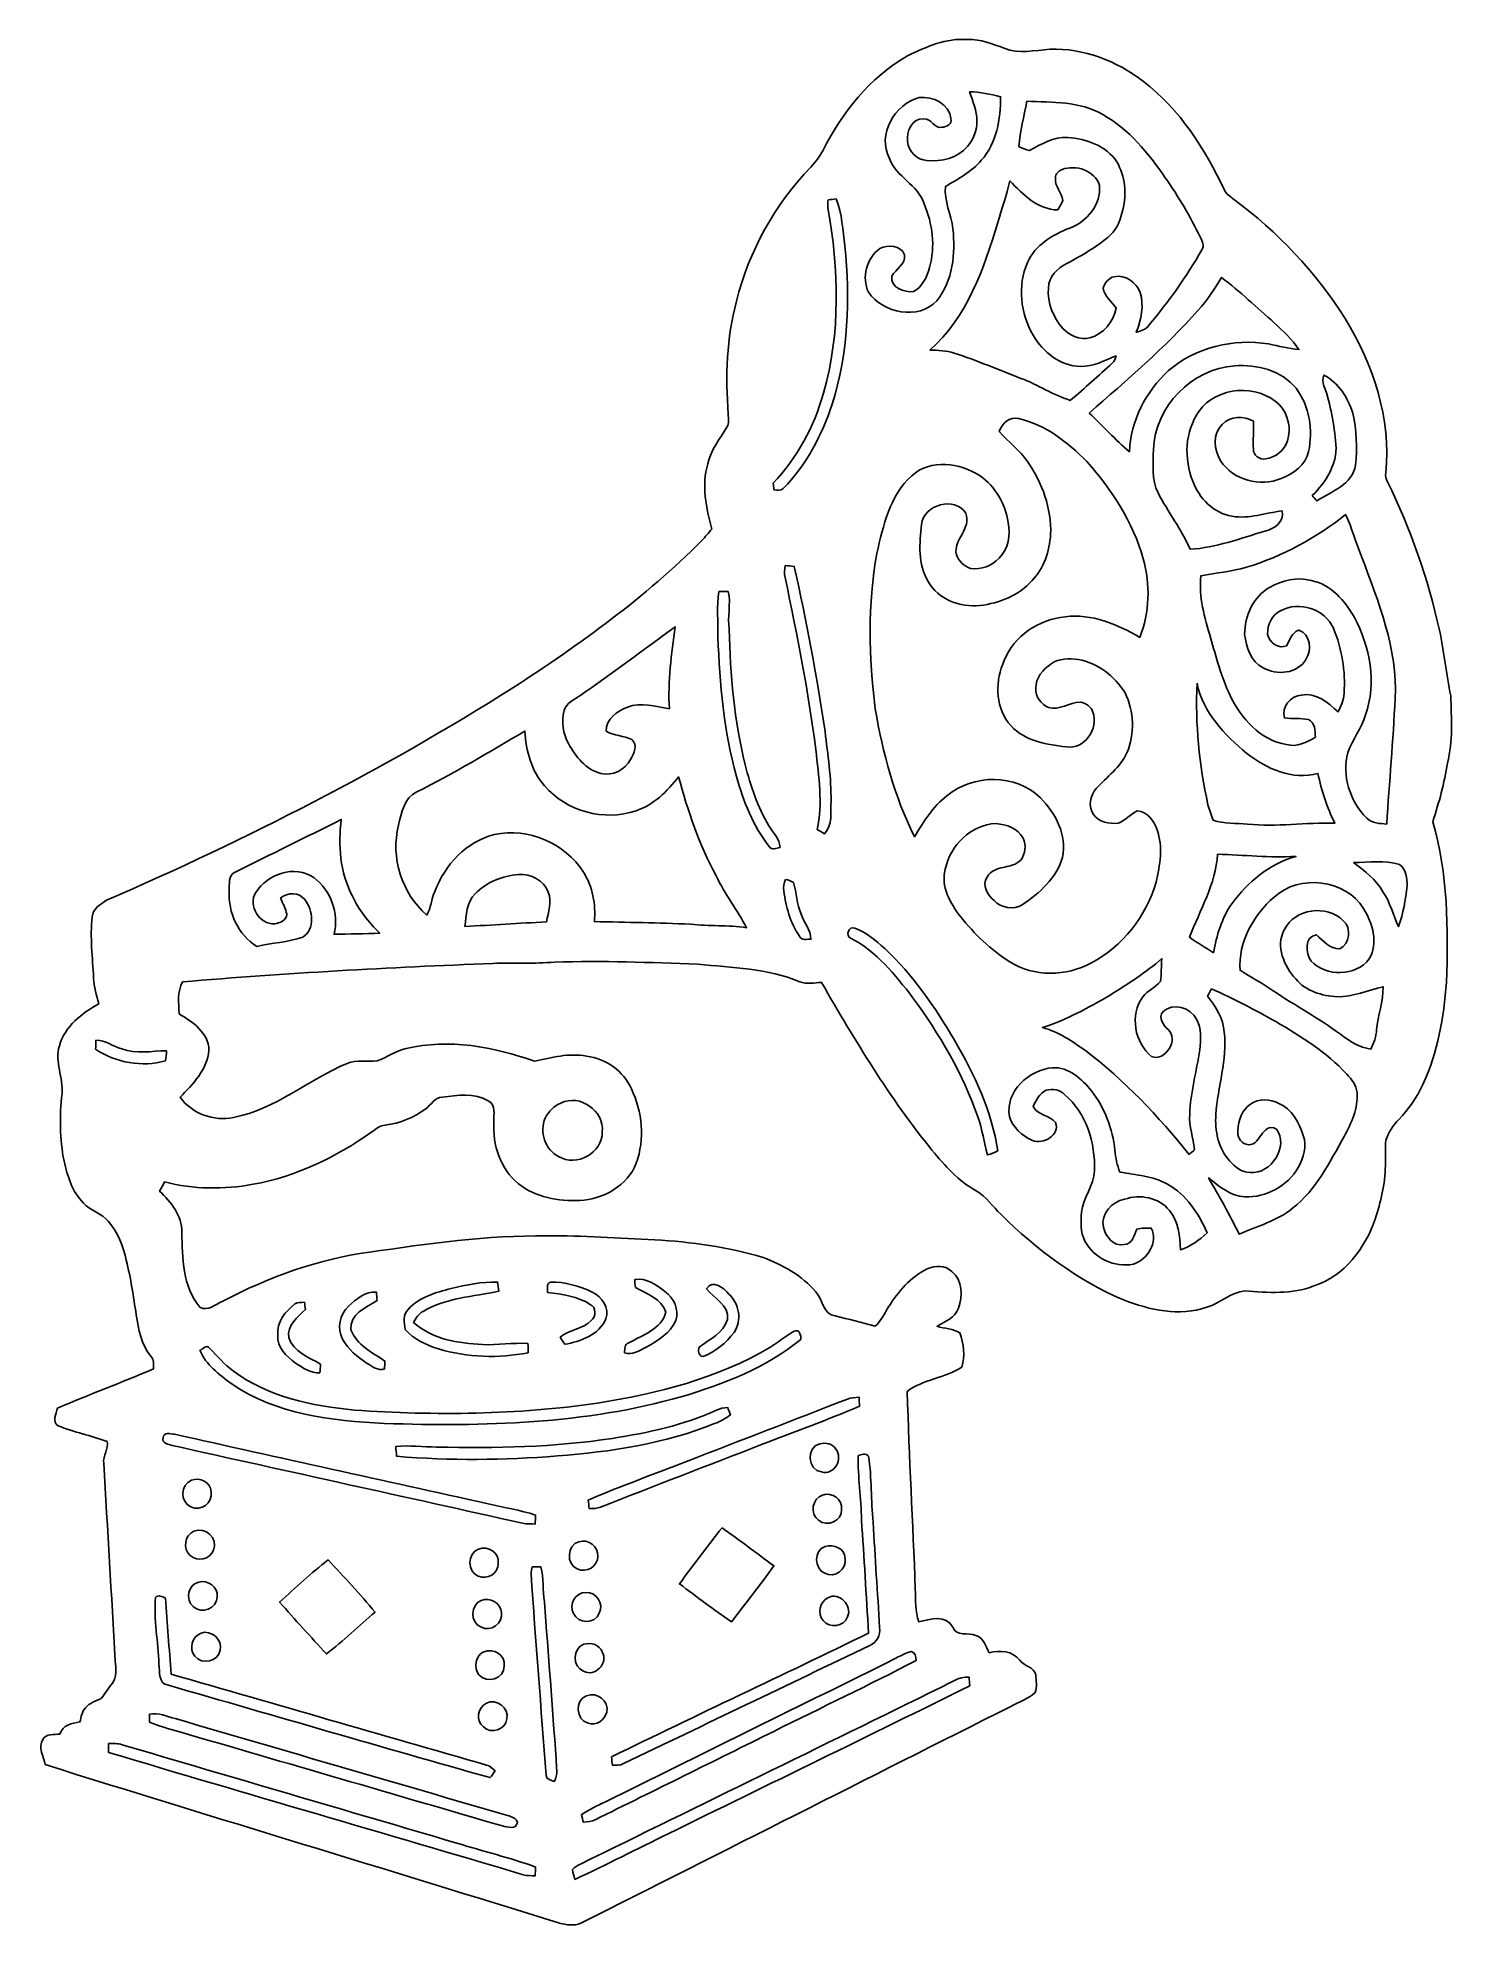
# Model space of a CAD drawing. Header units: centimetres. Extents: x -10 to 9.5, y -13.2 to 12.7.
import ezdxf

# ---------------------------------------------------------------- set-up
doc = ezdxf.new("R2010")
doc.units = ezdxf.units.CM
doc.header["$MEASUREMENT"] = 0
doc.layers.add('Camada 1', color=7, linetype='Continuous')

msp = doc.modelspace()

# ---------------------------------------------------------------- linework, layer by layer
at = {"layer": 'Camada 1', "color": 156}
for points, knots in [([(1.95686, 12.46751), (2.21543, 12.59451), (2.49307, 12.71693), (2.78835, 12.69223), (2.78835, 12.69223), (2.96438, 12.69894), (3.12737, 12.63227), (3.2893, 12.57229), (3.2893, 12.57229), (3.49003, 12.49326), (3.70699, 12.54337), (3.91407, 12.561), (3.91407, 12.561), (4.38009, 12.57582), (4.83622, 12.3966), (5.20312, 12.1165), (5.20312, 12.1165), (5.70194, 11.73162), (6.05119, 11.18693), (6.31506, 10.62214), (6.31506, 10.62214), (6.34188, 10.56852), (6.3948, 10.53499), (6.44031, 10.49796), (6.44031, 10.49796), (7.04566, 10.05098), (7.57307, 9.49536), (7.97207, 8.85648), (7.97207, 8.85648), (8.36012, 8.22713), (8.60848, 7.48135), (8.53157, 6.73593), (8.53157, 6.73593), (8.52664, 6.69288), (8.53475, 6.65232), (8.55627, 6.61387), (8.55627, 6.61387), (8.87411, 5.96511), (9.11542, 5.2779), (9.27099, 4.57234), (9.27099, 4.57234), (9.33343, 4.27319), (9.3673, 3.96945), (9.42552, 3.66994), (9.42552, 3.66994), (9.43327, 3.36267), (9.45938, 3.04799), (9.38001, 2.74742), (9.38001, 2.74742), (9.33838, 2.47227), (9.26324, 2.20451), (9.17857, 1.94062), (9.17857, 1.94062), (9.39058, 1.22624), (9.38742, 0.47059), (9.368, -0.26811), (9.368, -0.26811), (9.32568, -0.74612), (9.25125, -1.23225), (9.04168, -1.66899), (9.04168, -1.66899), (8.9616, -1.8475), (8.84872, -2.01083), (8.71185, -2.15018), (8.71185, -2.15018), (8.63247, -2.23097), (8.57074, -2.32938), (8.53439, -2.43662), (8.53439, -2.43662), (8.52204, -2.5534), (8.53157, -2.67124), (8.52664, -2.7887), (8.52664, -2.7887), (8.52805, -3.03988), (8.45925, -3.28436), (8.38658, -3.52283), (8.38658, -3.52283), (8.249, -3.92499), (7.9622, -4.30494), (7.5452, -4.44076), (7.5452, -4.44076), (7.24217, -4.55682), (6.91198, -4.53424), (6.59553, -4.50603), (6.59553, -4.50603), (6.4015, -4.52472), (6.25792, -4.68066), (6.07272, -4.73004), (6.07272, -4.73004), (5.6956, -4.86798), (5.28849, -4.76849), (4.92653, -4.63337), (4.92653, -4.63337), (4.29365, -4.35997), (3.73379, -3.93982), (3.2445, -3.45827), (3.2445, -3.45827), (3.12914, -3.35104), (3.04411, -3.20886), (2.90264, -3.13265), (2.90264, -3.13265), (2.65818, -2.99826), (2.47227, -2.78341), (2.29481, -2.57352), (2.29481, -2.57352), (1.71484, -1.85737), (1.23506, -1.0668), (0.77786, -0.26916), (0.77786, -0.26916), (0.67839, -0.27269), (0.57467, -0.29845), (0.47907, -0.25929), (0.47907, -0.25929), (0.03668, -0.07443), (-0.45084, -0.06278), (-0.92145, -0.01798), (-0.92145, -0.01798), (-1.57762, 0.0074), (-2.23448, 0.03104), (-2.89136, 0.01057), (-2.89136, 0.01057), (-3.17394, -0.01269), (-3.45756, 0.00599), (-3.74049, -0.00776), (-3.74049, -0.00776), (-5.16361, -0.06139), (-6.58566, -0.14111), (-8.00452, -0.26), (-8.00452, -0.26), (-8.08073, -0.39441), (-8.05744, -0.55138), (-8.05356, -0.69885), (-8.05356, -0.69885), (-7.86835, -0.81385), (-7.64716, -0.95496), (-7.64258, -1.20015), (-7.64258, -1.20015), (-7.66621, -1.46578), (-7.86306, -1.66652), (-8.04015, -1.84714), (-8.04015, -1.84714), (-7.87541, -2.07398), (-7.57555, -2.18052), (-7.30284, -2.12372), (-7.30284, -2.12372), (-6.72606, -2.01153), (-6.2745, -1.60338), (-5.74286, -1.38182), (-5.74286, -1.38182), (-5.61233, -1.32045), (-5.46593, -1.36913), (-5.3287, -1.34584), (-5.3287, -1.34584), (-5.19324, -1.29645), (-5.07259, -1.20967), (-4.93006, -1.17792), (-4.93006, -1.17792), (-4.34233, -1.03399), (-3.72991, -1.1571), (-3.1683, -1.34832), (-3.1683, -1.34832), (-2.93263, -1.30457), (-2.69346, -1.23331), (-2.4518, -1.28269), (-2.4518, -1.28269), (-2.18617, -1.31056), (-1.94697, -1.4866), (-1.83656, -1.72895), (-1.83656, -1.72895), (-1.68592, -2.04294), (-1.65064, -2.42076), (-1.76883, -2.75096), (-1.76883, -2.75096), (-1.88806, -3.06458), (-2.22215, -3.24626), (-2.54494, -3.2646), (-2.54494, -3.2646), (-2.83986, -3.27837), (-3.15207, -3.22121), (-3.38949, -3.036), (-3.38949, -3.036), (-3.63643, -2.8335), (-3.74685, -2.50048), (-3.72604, -2.18792), (-3.72604, -2.18792), (-3.73238, -2.08845), (-3.69252, -1.95121), (-3.8033, -1.89618), (-3.8033, -1.89618), (-3.99345, -1.78364), (-4.22697, -1.81785), (-4.43547, -1.84431), (-4.43547, -1.84431), (-4.5406, -1.84502), (-4.58786, -1.95014), (-4.66302, -2.00554), (-4.66302, -2.00554), (-4.82423, -2.1276), (-5.01896, -2.2052), (-5.22005, -2.22956), (-5.22005, -2.22956), (-5.29166, -2.23343), (-5.34599, -2.28318), (-5.40244, -2.32127), (-5.40244, -2.32127), (-5.89033, -2.66805), (-6.44348, -2.93616), (-7.03545, -3.04341), (-7.03545, -3.04341), (-7.43691, -3.11502), (-7.85529, -3.1136), (-8.25146, -3.01096), (-8.25146, -3.01096), (-8.2744, -3.05364), (-8.29803, -3.09667), (-8.32202, -3.13937), (-8.32202, -3.13937), (-8.16187, -3.28507), (-8.01193, -3.47451), (-8.01369, -3.70204), (-8.01369, -3.70204), (-8.01229, -4.05448), (-8.00417, -4.44782), (-7.76958, -4.73392), (-7.76958, -4.73392), (-7.65457, -4.7946), (-7.55261, -4.6937), (-7.45384, -4.64784), (-7.45384, -4.64784), (-6.82201, -4.32257), (-6.14469, -4.06964), (-5.43736, -3.97686), (-5.43736, -3.97686), (-4.62986, -3.85833), (-3.81706, -3.7419), (-2.99861, -3.75179), (-2.99861, -3.75179), (-2.50367, -3.74509), (-2.01048, -3.78354), (-1.51623, -3.80505), (-1.51623, -3.80505), (-1.01318, -3.8368), (-0.50906, -3.90031), (-0.02611, -4.04988), (-0.02611, -4.04988), (0.24589, -4.15042), (0.50977, -4.29894), (0.70026, -4.5212), (0.70026, -4.5212), (0.79269, -4.62808), (0.79728, -4.82706), (0.96237, -4.8521), (0.96237, -4.8521), (1.14687, -4.89973), (1.33278, -4.93994), (1.51589, -4.99356), (1.51589, -4.99356), (1.5949, -4.91912), (1.64112, -4.8207), (1.69686, -4.72934), (1.69686, -4.72934), (1.83303, -4.52013), (1.99777, -4.31587), (2.22885, -4.20722), (2.22885, -4.20722), (2.3361, -4.15642), (2.48002, -4.15325), (2.56857, -4.24249), (2.56857, -4.24249), (2.71533, -4.36209), (2.72486, -4.58152), (2.65923, -4.74661), (2.65923, -4.74661), (2.61691, -4.87997), (2.4719, -4.92548), (2.36502, -4.99426), (2.36502, -4.99426), (2.46803, -5.02778), (2.58692, -5.02603), (2.67935, -5.08458), (2.67935, -5.08458), (2.73015, -5.23168), (2.75483, -5.40773), (2.70333, -5.55625), (2.70333, -5.55625), (2.4758, -5.70864), (2.17204, -5.72135), (1.95509, -5.89033), (1.95509, -5.89033), (1.98013, -6.79591), (2.03376, -7.70113), (2.0655, -8.60672), (2.0655, -8.60672), (2.0701, -8.757), (2.06162, -8.91187), (2.11384, -9.05651), (2.11384, -9.05651), (2.26413, -9.01912), (2.49378, -8.95526), (2.57951, -9.13058), (2.57951, -9.13058), (2.63207, -9.26394), (2.79188, -9.19868), (2.89772, -9.24418), (2.89772, -9.24418), (3.00743, -9.26994), (3.03072, -9.39799), (3.08222, -9.48195), (3.08222, -9.48195), (3.22791, -9.44279), (3.40184, -9.45727), (3.50237, -9.5832), (3.50237, -9.5832), (3.55776, -9.67034), (3.69922, -9.67527), (3.72039, -9.7857), (3.72039, -9.7857), (3.72745, -9.86472), (3.74261, -9.95257), (3.71157, -10.0277), (3.71157, -10.0277), (3.61809, -10.11802), (3.49108, -10.15965), (3.37819, -10.21927), (3.37819, -10.21927), (1.40687, -11.21127), (-0.56198, -12.20823), (-2.53223, -13.20165), (-2.53223, -13.20165), (-2.62502, -13.24151), (-2.72873, -13.22105), (-2.82363, -13.20129), (-2.82363, -13.20129), (-5.17701, -12.46433), (-7.54027, -11.75914), (-9.89294, -11.02006), (-9.89294, -11.02006), (-9.91517, -10.90753), (-9.99525, -10.78618), (-9.92575, -10.67576), (-9.92575, -10.67576), (-9.88271, -10.58969), (-9.77018, -10.60944), (-9.6908, -10.60062), (-9.6908, -10.60062), (-9.65376, -10.47679), (-9.52676, -10.45069), (-9.41563, -10.43269), (-9.41563, -10.43269), (-9.39905, -10.3653), (-9.38742, -10.29299), (-9.34014, -10.23937), (-9.34014, -10.23937), (-9.28546, -10.16987), (-9.19444, -10.14976), (-9.12106, -10.10778), (-9.12106, -10.10778), (-9.0678, -10.04111), (-9.02335, -9.96843), (-8.96972, -9.90211), (-8.96972, -9.90211), (-8.9027, -9.81392), (-8.92209, -9.69751), (-8.93021, -9.5952), (-8.93021, -9.5952), (-8.98172, -8.6889), (-9.03604, -7.78369), (-9.08791, -6.8774), (-9.08791, -6.8774), (-9.10484, -6.77474), (-9.01665, -6.67702), (-9.04346, -6.58001), (-9.04346, -6.58001), (-9.26147, -6.49286), (-9.49677, -6.45478), (-9.71268, -6.36198), (-9.71268, -6.36198), (-9.80722, -6.31013), (-9.73772, -6.19653), (-9.72502, -6.11928), (-9.72502, -6.11928), (-9.28828, -5.93195), (-8.84201, -5.76791), (-8.40563, -5.57988), (-8.40563, -5.57988), (-8.4074, -5.52097), (-8.39399, -5.45287), (-8.44056, -5.40702), (-8.44056, -5.40702), (-8.57355, -5.24615), (-8.6106, -5.03519), (-8.6427, -4.83517), (-8.6427, -4.83517), (-8.67939, -4.5847), (-8.71714, -4.33387), (-8.77817, -4.08798), (-8.77817, -4.08798), (-8.82191, -3.89643), (-8.89, -3.70311), (-9.02193, -3.55389), (-9.02193, -3.55389), (-9.11718, -3.44275), (-9.26994, -3.40747), (-9.36872, -3.30093), (-9.36872, -3.30093), (-9.52217, -3.14607), (-9.58673, -2.92981), (-9.63365, -2.72308), (-9.63365, -2.72308), (-9.69398, -2.41935), (-9.6975, -2.10572), (-9.66117, -1.79882), (-9.66117, -1.79882), (-9.64353, -1.57762), (-9.767, -1.3589), (-9.6975, -1.13982), (-9.6975, -1.13982), (-9.62483, -0.87136), (-9.38812, -0.68967), (-9.15528, -0.56091), (-9.15528, -0.56091), (-9.18986, -0.44591), (-9.22372, -0.32914), (-9.22902, -0.20813), (-9.22902, -0.20813), (-9.24065, 0.07231), (-9.27946, 0.35418), (-9.24736, 0.63465), (-9.24736, 0.63465), (-9.23819, 0.74577), (-9.13447, 0.80822), (-9.04875, 0.86042), (-9.04875, 0.86042), (-7.12328, 1.70144), (-5.24262, 2.6543), (-3.46745, 3.78071), (-3.46745, 3.78071), (-2.54316, 4.3762), (-1.64535, 5.02532), (-0.86818, 5.80707), (-0.86818, 5.80707), (-0.82091, 5.85681), (-0.77645, 5.90937), (-0.7313, 5.96123), (-0.7313, 5.96123), (-0.80785, 6.25333), (-0.87629, 6.56342), (-0.78668, 6.86082), (-0.78668, 6.86082), (-0.74507, 7.05097), (-0.61841, 7.20195), (-0.52246, 7.36599), (-0.52246, 7.36599), (-0.48648, 7.4189), (-0.50446, 7.48454), (-0.50482, 7.54345), (-0.50482, 7.54345), (-0.54256, 8.06238), (-0.53057, 8.59119), (-0.39158, 9.09567), (-0.39158, 9.09567), (-0.22014, 9.78534), (0.13475, 10.43022), (0.63041, 10.93998), (0.63041, 10.93998), (0.69497, 11.00666), (0.74894, 11.08215), (0.79304, 11.16365), (0.79304, 11.16365), (1.05974, 11.68682), (1.44003, 12.174), (1.95686, 12.46751)], [0, 0, 0, 0, 0.00840336, 0.00840336, 0.00840336, 0.00840336, 0.01680672, 0.01680672, 0.01680672, 0.01680672, 0.02521008, 0.02521008, 0.02521008, 0.02521008, 0.03361345, 0.03361345, 0.03361345, 0.03361345, 0.04201681, 0.04201681, 0.04201681, 0.04201681, 0.05042017, 0.05042017, 0.05042017, 0.05042017, 0.05882353, 0.05882353, 0.05882353, 0.05882353, 0.06722689, 0.06722689, 0.06722689, 0.06722689, 0.07563025, 0.07563025, 0.07563025, 0.07563025, 0.08403361, 0.08403361, 0.08403361, 0.08403361, 0.09243697, 0.09243697, 0.09243697, 0.09243697, 0.10084034, 0.10084034, 0.10084034, 0.10084034, 0.1092437, 0.1092437, 0.1092437, 0.1092437, 0.11764706, 0.11764706, 0.11764706, 0.11764706, 0.12605042, 0.12605042, 0.12605042, 0.12605042, 0.13445378, 0.13445378, 0.13445378, 0.13445378, 0.14285714, 0.14285714, 0.14285714, 0.14285714, 0.1512605, 0.1512605, 0.1512605, 0.1512605, 0.15966387, 0.15966387, 0.15966387, 0.15966387, 0.16806723, 0.16806723, 0.16806723, 0.16806723, 0.17647059, 0.17647059, 0.17647059, 0.17647059, 0.18487395, 0.18487395, 0.18487395, 0.18487395, 0.19327731, 0.19327731, 0.19327731, 0.19327731, 0.20168067, 0.20168067, 0.20168067, 0.20168067, 0.21008403, 0.21008403, 0.21008403, 0.21008403, 0.21848739, 0.21848739, 0.21848739, 0.21848739, 0.22689076, 0.22689076, 0.22689076, 0.22689076, 0.23529412, 0.23529412, 0.23529412, 0.23529412, 0.24369748, 0.24369748, 0.24369748, 0.24369748, 0.25210084, 0.25210084, 0.25210084, 0.25210084, 0.2605042, 0.2605042, 0.2605042, 0.2605042, 0.26890756, 0.26890756, 0.26890756, 0.26890756, 0.27731092, 0.27731092, 0.27731092, 0.27731092, 0.28571429, 0.28571429, 0.28571429, 0.28571429, 0.29411765, 0.29411765, 0.29411765, 0.29411765, 0.30252101, 0.30252101, 0.30252101, 0.30252101, 0.31092437, 0.31092437, 0.31092437, 0.31092437, 0.31932773, 0.31932773, 0.31932773, 0.31932773, 0.32773109, 0.32773109, 0.32773109, 0.32773109, 0.33613445, 0.33613445, 0.33613445, 0.33613445, 0.34453782, 0.34453782, 0.34453782, 0.34453782, 0.35294118, 0.35294118, 0.35294118, 0.35294118, 0.36134454, 0.36134454, 0.36134454, 0.36134454, 0.3697479, 0.3697479, 0.3697479, 0.3697479, 0.37815126, 0.37815126, 0.37815126, 0.37815126, 0.38655462, 0.38655462, 0.38655462, 0.38655462, 0.39495798, 0.39495798, 0.39495798, 0.39495798, 0.40336134, 0.40336134, 0.40336134, 0.40336134, 0.41176471, 0.41176471, 0.41176471, 0.41176471, 0.42016807, 0.42016807, 0.42016807, 0.42016807, 0.42857143, 0.42857143, 0.42857143, 0.42857143, 0.43697479, 0.43697479, 0.43697479, 0.43697479, 0.44537815, 0.44537815, 0.44537815, 0.44537815, 0.45378151, 0.45378151, 0.45378151, 0.45378151, 0.46218487, 0.46218487, 0.46218487, 0.46218487, 0.47058824, 0.47058824, 0.47058824, 0.47058824, 0.4789916, 0.4789916, 0.4789916, 0.4789916, 0.48739496, 0.48739496, 0.48739496, 0.48739496, 0.49579832, 0.49579832, 0.49579832, 0.49579832, 0.50420168, 0.50420168, 0.50420168, 0.50420168, 0.51260504, 0.51260504, 0.51260504, 0.51260504, 0.5210084, 0.5210084, 0.5210084, 0.5210084, 0.52941176, 0.52941176, 0.52941176, 0.52941176, 0.53781513, 0.53781513, 0.53781513, 0.53781513, 0.54621849, 0.54621849, 0.54621849, 0.54621849, 0.55462185, 0.55462185, 0.55462185, 0.55462185, 0.56302521, 0.56302521, 0.56302521, 0.56302521, 0.57142857, 0.57142857, 0.57142857, 0.57142857, 0.57983193, 0.57983193, 0.57983193, 0.57983193, 0.58823529, 0.58823529, 0.58823529, 0.58823529, 0.59663866, 0.59663866, 0.59663866, 0.59663866, 0.60504202, 0.60504202, 0.60504202, 0.60504202, 0.61344538, 0.61344538, 0.61344538, 0.61344538, 0.62184874, 0.62184874, 0.62184874, 0.62184874, 0.6302521, 0.6302521, 0.6302521, 0.6302521, 0.63865546, 0.63865546, 0.63865546, 0.63865546, 0.64705882, 0.64705882, 0.64705882, 0.64705882, 0.65546218, 0.65546218, 0.65546218, 0.65546218, 0.66386555, 0.66386555, 0.66386555, 0.66386555, 0.67226891, 0.67226891, 0.67226891, 0.67226891, 0.68067227, 0.68067227, 0.68067227, 0.68067227, 0.68907563, 0.68907563, 0.68907563, 0.68907563, 0.69747899, 0.69747899, 0.69747899, 0.69747899, 0.70588235, 0.70588235, 0.70588235, 0.70588235, 0.71428571, 0.71428571, 0.71428571, 0.71428571, 0.72268908, 0.72268908, 0.72268908, 0.72268908, 0.73109244, 0.73109244, 0.73109244, 0.73109244, 0.7394958, 0.7394958, 0.7394958, 0.7394958, 0.74789916, 0.74789916, 0.74789916, 0.74789916, 0.75630252, 0.75630252, 0.75630252, 0.75630252, 0.76470588, 0.76470588, 0.76470588, 0.76470588, 0.77310924, 0.77310924, 0.77310924, 0.77310924, 0.78151261, 0.78151261, 0.78151261, 0.78151261, 0.78991597, 0.78991597, 0.78991597, 0.78991597, 0.79831933, 0.79831933, 0.79831933, 0.79831933, 0.80672269, 0.80672269, 0.80672269, 0.80672269, 0.81512605, 0.81512605, 0.81512605, 0.81512605, 0.82352941, 0.82352941, 0.82352941, 0.82352941, 0.83193277, 0.83193277, 0.83193277, 0.83193277, 0.84033613, 0.84033613, 0.84033613, 0.84033613, 0.8487395, 0.8487395, 0.8487395, 0.8487395, 0.85714286, 0.85714286, 0.85714286, 0.85714286, 0.86554622, 0.86554622, 0.86554622, 0.86554622, 0.87394958, 0.87394958, 0.87394958, 0.87394958, 0.88235294, 0.88235294, 0.88235294, 0.88235294, 0.8907563, 0.8907563, 0.8907563, 0.8907563, 0.89915966, 0.89915966, 0.89915966, 0.89915966, 0.90756303, 0.90756303, 0.90756303, 0.90756303, 0.91596639, 0.91596639, 0.91596639, 0.91596639, 0.92436975, 0.92436975, 0.92436975, 0.92436975, 0.93277311, 0.93277311, 0.93277311, 0.93277311, 0.94117647, 0.94117647, 0.94117647, 0.94117647, 0.94957983, 0.94957983, 0.94957983, 0.94957983, 0.95798319, 0.95798319, 0.95798319, 0.95798319, 0.96638655, 0.96638655, 0.96638655, 0.96638655, 0.97478992, 0.97478992, 0.97478992, 0.97478992, 0.98319328, 0.98319328, 0.98319328, 0.98319328, 1, 1, 1, 1]), ([(2.81305, 11.97468), (2.81305, 11.97468), (2.81305, 11.97468), (2.81305, 11.97468), (2.81305, 11.97468), (2.85255, 11.84239), (2.91747, 11.71292), (2.91217, 11.57146), (2.91217, 11.57146), (2.91818, 11.4434), (2.86032, 11.32063), (2.78411, 11.2208), (2.78411, 11.2208), (2.64617, 11.06663), (2.42393, 11.00666), (2.2225, 11.02854), (2.2225, 11.02854), (2.08738, 11.03947), (1.9745, 11.15553), (1.96003, 11.28924), (1.96003, 11.28924), (1.94132, 11.42646), (2.01719, 11.62014), (2.18405, 11.60285), (2.18405, 11.60285), (2.2874, 11.61273), (2.3255, 11.4628), (2.43275, 11.48644), (2.43275, 11.48644), (2.49273, 11.48891), (2.58268, 11.5323), (2.55622, 11.60674), (2.55622, 11.60674), (2.53471, 11.80888), (2.30222, 11.91718), (2.11912, 11.89566), (2.11912, 11.89566), (1.7794, 11.80641), (1.53846, 11.38555), (1.70921, 11.05781), (1.70921, 11.05781), (1.80445, 10.80205), (2.10114, 10.69622), (2.18722, 10.43622), (2.18722, 10.43622), (2.30152, 10.16035), (2.34492, 9.84778), (2.2613, 9.55709), (2.2613, 9.55709), (2.22355, 9.43045), (2.16746, 9.29357), (2.04257, 9.23008), (2.04257, 9.23008), (1.9191, 9.20855), (1.71379, 9.28546), (1.74449, 9.43927), (1.74449, 9.43927), (1.79492, 9.54228), (1.94132, 9.6019), (1.91769, 9.73313), (1.91769, 9.73313), (1.86513, 9.86508), (1.6905, 9.87495), (1.57902, 9.8192), (1.57902, 9.8192), (1.39805, 9.68869), (1.3215, 9.41951), (1.42309, 9.21843), (1.42309, 9.21843), (1.62277, 8.92915), (2.10889, 8.83002), (2.36255, 9.10237), (2.36255, 9.10237), (2.58304, 9.37683), (2.61902, 9.75183), (2.58339, 10.09085), (2.58339, 10.09085), (2.56258, 10.28734), (2.45674, 10.47115), (2.48108, 10.67258), (2.48108, 10.67258), (2.6543, 10.77841), (2.84161, 10.87296), (2.97285, 11.03277), (2.97285, 11.03277), (3.18487, 11.26736), (3.24061, 11.59898), (3.23849, 11.90519), (3.23849, 11.90519), (3.09879, 11.94046), (2.95733, 11.97045), (2.81305, 11.97468)], [0, 0, 0, 0, 0.04166667, 0.04166667, 0.04166667, 0.04166667, 0.08333333, 0.08333333, 0.08333333, 0.08333333, 0.125, 0.125, 0.125, 0.125, 0.16666667, 0.16666667, 0.16666667, 0.16666667, 0.20833333, 0.20833333, 0.20833333, 0.20833333, 0.25, 0.25, 0.25, 0.25, 0.29166667, 0.29166667, 0.29166667, 0.29166667, 0.33333333, 0.33333333, 0.33333333, 0.33333333, 0.375, 0.375, 0.375, 0.375, 0.41666667, 0.41666667, 0.41666667, 0.41666667, 0.45833333, 0.45833333, 0.45833333, 0.45833333, 0.5, 0.5, 0.5, 0.5, 0.54166667, 0.54166667, 0.54166667, 0.54166667, 0.58333333, 0.58333333, 0.58333333, 0.58333333, 0.625, 0.625, 0.625, 0.625, 0.66666667, 0.66666667, 0.66666667, 0.66666667, 0.70833333, 0.70833333, 0.70833333, 0.70833333, 0.75, 0.75, 0.75, 0.75, 0.79166667, 0.79166667, 0.79166667, 0.79166667, 0.83333333, 0.83333333, 0.83333333, 0.83333333, 0.875, 0.875, 0.875, 0.875, 0.91666667, 0.91666667, 0.91666667, 0.91666667, 1, 1, 1, 1]), ([(3.59692, 11.84416), (3.59692, 11.84416), (3.59692, 11.84416), (3.59692, 11.84416), (3.59692, 11.84416), (3.5627, 11.63601), (3.5059, 11.43141), (3.49074, 11.22009), (3.49074, 11.22009), (3.53764, 11.20069), (3.58352, 11.17564), (3.63431, 11.16576), (3.63431, 11.16576), (3.79659, 11.25643), (3.96699, 11.35768), (4.16102, 11.34604), (4.16102, 11.34604), (4.41501, 11.32769), (4.69123, 11.23491), (4.83622, 11.0116), (4.83622, 11.0116), (4.95053, 10.81511), (4.97204, 10.57275), (4.91808, 10.35402), (4.91808, 10.35402), (4.88738, 10.22631), (4.84681, 10.09156), (4.74379, 10.00266), (4.74379, 10.00266), (4.56494, 9.84497), (4.35751, 9.72537), (4.14796, 9.61354), (4.14796, 9.61354), (4.0199, 9.54863), (3.89573, 9.43362), (3.89643, 9.27946), (3.89643, 9.27946), (3.87631, 9.07379), (3.96134, 8.86988), (4.09609, 8.71748), (4.09609, 8.71748), (4.18923, 8.62259), (4.32893, 8.55802), (4.46334, 8.59401), (4.46334, 8.59401), (4.6542, 8.63917), (4.78579, 8.81379), (4.82706, 8.999), (4.82706, 8.999), (4.77202, 9.09355), (4.66054, 9.16234), (4.64784, 9.27629), (4.64784, 9.27629), (4.66972, 9.3479), (4.72298, 9.41704), (4.79989, 9.43256), (4.79989, 9.43256), (4.95229, 9.46714), (5.10538, 9.35425), (5.15761, 9.21455), (5.15761, 9.21455), (5.21122, 9.03358), (5.17136, 8.84096), (5.10258, 8.66986), (5.10258, 8.66986), (5.16678, 8.68856), (5.23662, 8.70549), (5.27649, 8.76476), (5.27649, 8.76476), (5.54743, 9.08897), (5.79402, 9.43468), (6.00463, 9.80087), (6.00463, 9.80087), (6.04202, 9.85485), (6.00779, 9.91869), (5.98628, 9.97126), (5.98628, 9.97126), (5.84341, 10.25595), (5.68713, 10.53465), (5.50121, 10.79358), (5.50121, 10.79358), (5.26661, 11.12696), (5.00698, 11.4628), (4.64219, 11.66106), (4.64219, 11.66106), (4.32717, 11.84521), (3.94935, 11.83181), (3.59692, 11.84416)], [0, 0, 0, 0, 0.04347826, 0.04347826, 0.04347826, 0.04347826, 0.08695652, 0.08695652, 0.08695652, 0.08695652, 0.13043478, 0.13043478, 0.13043478, 0.13043478, 0.17391304, 0.17391304, 0.17391304, 0.17391304, 0.2173913, 0.2173913, 0.2173913, 0.2173913, 0.26086957, 0.26086957, 0.26086957, 0.26086957, 0.30434783, 0.30434783, 0.30434783, 0.30434783, 0.34782609, 0.34782609, 0.34782609, 0.34782609, 0.39130435, 0.39130435, 0.39130435, 0.39130435, 0.43478261, 0.43478261, 0.43478261, 0.43478261, 0.47826087, 0.47826087, 0.47826087, 0.47826087, 0.52173913, 0.52173913, 0.52173913, 0.52173913, 0.56521739, 0.56521739, 0.56521739, 0.56521739, 0.60869565, 0.60869565, 0.60869565, 0.60869565, 0.65217391, 0.65217391, 0.65217391, 0.65217391, 0.69565217, 0.69565217, 0.69565217, 0.69565217, 0.73913043, 0.73913043, 0.73913043, 0.73913043, 0.7826087, 0.7826087, 0.7826087, 0.7826087, 0.82608696, 0.82608696, 0.82608696, 0.82608696, 0.86956522, 0.86956522, 0.86956522, 0.86956522, 0.91304348, 0.91304348, 0.91304348, 0.91304348, 1, 1, 1, 1]), ([(4.0841, 10.90647), (4.0841, 10.90647), (4.0841, 10.90647), (4.0841, 10.90647), (4.0841, 10.90647), (4.03718, 10.88566), (3.98709, 10.84756), (3.99133, 10.79041), (3.99133, 10.79041), (3.97756, 10.67469), (4.08057, 10.59074), (4.09539, 10.48173), (4.09539, 10.48173), (4.07704, 10.43552), (4.04917, 10.39388), (4.02483, 10.3512), (4.02483, 10.3512), (3.75143, 10.35296), (3.54224, 10.56286), (3.3669, 10.74984), (3.3669, 10.74984), (3.32105, 10.55652), (3.25683, 10.36848), (3.19899, 10.17869), (3.19899, 10.17869), (3.00989, 9.54263), (2.77988, 8.87412), (2.26589, 8.42327), (2.26589, 8.42327), (2.37842, 8.42009), (2.49344, 8.41833), (2.60139, 8.38094), (2.60139, 8.38094), (2.91394, 8.28428), (3.21274, 8.14916), (3.51861, 8.0338), (3.51861, 8.0338), (3.75143, 7.94914), (3.95886, 7.80625), (4.19593, 7.73253), (4.19593, 7.73253), (4.39632, 7.89515), (4.58223, 8.07437), (4.77414, 8.24653), (4.77414, 8.24653), (4.80377, 8.27087), (4.81329, 8.30897), (4.82528, 8.34354), (4.82528, 8.34354), (4.66689, 8.28462), (4.51343, 8.19008), (4.33809, 8.19961), (4.33809, 8.19961), (4.05906, 8.20102), (3.82198, 8.39681), (3.68547, 8.62753), (3.68547, 8.62753), (3.51155, 8.92527), (3.46745, 9.30839), (3.6082, 9.62765), (3.6082, 9.62765), (3.71369, 9.8686), (3.95357, 10.01006), (4.18853, 10.10179), (4.18853, 10.10179), (4.42382, 10.18716), (4.62704, 10.42846), (4.59634, 10.6881), (4.59634, 10.6881), (4.53143, 10.89413), (4.27496, 10.97738), (4.0841, 10.90647)], [0, 0, 0, 0, 0.05263158, 0.05263158, 0.05263158, 0.05263158, 0.10526316, 0.10526316, 0.10526316, 0.10526316, 0.15789474, 0.15789474, 0.15789474, 0.15789474, 0.21052632, 0.21052632, 0.21052632, 0.21052632, 0.26315789, 0.26315789, 0.26315789, 0.26315789, 0.31578947, 0.31578947, 0.31578947, 0.31578947, 0.36842105, 0.36842105, 0.36842105, 0.36842105, 0.42105263, 0.42105263, 0.42105263, 0.42105263, 0.47368421, 0.47368421, 0.47368421, 0.47368421, 0.52631579, 0.52631579, 0.52631579, 0.52631579, 0.57894737, 0.57894737, 0.57894737, 0.57894737, 0.63157895, 0.63157895, 0.63157895, 0.63157895, 0.68421053, 0.68421053, 0.68421053, 0.68421053, 0.73684211, 0.73684211, 0.73684211, 0.73684211, 0.78947368, 0.78947368, 0.78947368, 0.78947368, 0.84210526, 0.84210526, 0.84210526, 0.84210526, 0.89473684, 0.89473684, 0.89473684, 0.89473684, 1, 1, 1, 1]), ([(0.86606, 10.48914), (0.86606, 10.48914), (0.86606, 10.48914), (0.86606, 10.48914), (0.86606, 10.48914), (0.86254, 10.45174), (0.86113, 10.4147), (0.86254, 10.3773), (0.86254, 10.3773), (1.01917, 9.53876), (1.03857, 8.65786), (0.80398, 7.83132), (0.80398, 7.83132), (0.67486, 7.37164), (0.44097, 6.94231), (0.11253, 6.59448), (0.11253, 6.59448), (0.11535, 6.57153), (0.1203, 6.52638), (0.12312, 6.5038), (0.12312, 6.5038), (0.16544, 6.50275), (0.21872, 6.48053), (0.25118, 6.5211), (0.25118, 6.5211), (0.5669, 6.84423), (0.78493, 7.25416), (0.92287, 7.68173), (0.92287, 7.68173), (1.14687, 8.38129), (1.17016, 9.12883), (1.0996, 9.85485), (1.0996, 9.85485), (1.06785, 10.07145), (1.0615, 10.29616), (0.9779, 10.50148), (0.9779, 10.50148), (0.94051, 10.49761), (0.90311, 10.49337), (0.86606, 10.48914)], [0, 0, 0, 0, 0.09090909, 0.09090909, 0.09090909, 0.09090909, 0.18181818, 0.18181818, 0.18181818, 0.18181818, 0.27272727, 0.27272727, 0.27272727, 0.27272727, 0.36363636, 0.36363636, 0.36363636, 0.36363636, 0.45454545, 0.45454545, 0.45454545, 0.45454545, 0.54545455, 0.54545455, 0.54545455, 0.54545455, 0.63636364, 0.63636364, 0.63636364, 0.63636364, 0.72727273, 0.72727273, 0.72727273, 0.72727273, 0.81818182, 0.81818182, 0.81818182, 0.81818182, 1, 1, 1, 1]), ([(5.95312, 8.97043), (5.95312, 8.97043), (5.95312, 8.97043), (5.95312, 8.97043), (5.95312, 8.97043), (5.49697, 8.45572), (4.97063, 8.01088), (4.45593, 7.55755), (4.45593, 7.55755), (4.64185, 7.38187), (4.81329, 7.19067), (5.00979, 7.02627), (5.00979, 7.02627), (5.02567, 7.44996), (5.23521, 7.85812), (5.54636, 8.14175), (5.54636, 8.14175), (5.91855, 8.46313), (6.44031, 8.58696), (6.9215, 8.50793), (6.9215, 8.50793), (7.05979, 8.47972), (7.19737, 8.44655), (7.33812, 8.43138), (7.33812, 8.43138), (7.24252, 8.56896), (7.12328, 8.6868), (6.99981, 8.79827), (6.99981, 8.79827), (6.76098, 9.00959), (6.5278, 9.22796), (6.2745, 9.42233), (6.2745, 9.42233), (6.17926, 9.26358), (6.07905, 9.10695), (5.95312, 8.97043)], [0, 0, 0, 0, 0.1, 0.1, 0.1, 0.1, 0.2, 0.2, 0.2, 0.2, 0.3, 0.3, 0.3, 0.3, 0.4, 0.4, 0.4, 0.4, 0.5, 0.5, 0.5, 0.5, 0.6, 0.6, 0.6, 0.6, 0.7, 0.7, 0.7, 0.7, 0.8, 0.8, 0.8, 0.8, 1, 1, 1, 1]), ([(5.33788, 7.05767), (5.33788, 7.05767), (5.33788, 7.05767), (5.33788, 7.05767), (5.33788, 7.05767), (5.33858, 6.8587), (5.30613, 6.64491), (5.40244, 6.46148), (5.40244, 6.46148), (5.53895, 6.19724), (5.72381, 5.95948), (5.84234, 5.68571), (5.84234, 5.68571), (6.19653, 5.70864), (6.53345, 5.83247), (6.87034, 5.93514), (6.87034, 5.93514), (7.00017, 5.96723), (7.13705, 6.05895), (7.10812, 6.21276), (7.10812, 6.21276), (6.87882, 6.18842), (6.65232, 6.09776), (6.41948, 6.14045), (6.41948, 6.14045), (6.16549, 6.18031), (5.96547, 6.38562), (5.8815, 6.62094), (5.8815, 6.62094), (5.75627, 6.9282), (5.76896, 7.30532), (5.96477, 7.58084), (5.96477, 7.58084), (6.20959, 7.92938), (6.77016, 7.96431), (7.07073, 7.67045), (7.07073, 7.67045), (7.19242, 7.54027), (7.23759, 7.34764), (7.18007, 7.17832), (7.18007, 7.17832), (7.14268, 7.04356), (7.01392, 6.94655), (6.87846, 6.92679), (6.87846, 6.92679), (6.79908, 6.91549), (6.70984, 6.97652), (6.71371, 7.06154), (6.71371, 7.06154), (6.70594, 7.18925), (6.71759, 7.31731), (6.71653, 7.44502), (6.71653, 7.44502), (6.58388, 7.52403), (6.39197, 7.52474), (6.2858, 7.40127), (6.2858, 7.40127), (6.1489, 7.27216), (6.17078, 7.04778), (6.26392, 6.89926), (6.26392, 6.89926), (6.43819, 6.63468), (6.80649, 6.53732), (7.09541, 6.65868), (7.09541, 6.65868), (7.26052, 6.72677), (7.43232, 6.84388), (7.47112, 7.0305), (7.47112, 7.0305), (7.53533, 7.32401), (7.48524, 7.65739), (7.29862, 7.89834), (7.29862, 7.89834), (7.1014, 8.1481), (6.76027, 8.2296), (6.45583, 8.20772), (6.45583, 8.20772), (5.86809, 8.16645), (5.3601, 7.64716), (5.33788, 7.05767)], [0, 0, 0, 0, 0.04761905, 0.04761905, 0.04761905, 0.04761905, 0.0952381, 0.0952381, 0.0952381, 0.0952381, 0.14285714, 0.14285714, 0.14285714, 0.14285714, 0.19047619, 0.19047619, 0.19047619, 0.19047619, 0.23809524, 0.23809524, 0.23809524, 0.23809524, 0.28571429, 0.28571429, 0.28571429, 0.28571429, 0.33333333, 0.33333333, 0.33333333, 0.33333333, 0.38095238, 0.38095238, 0.38095238, 0.38095238, 0.42857143, 0.42857143, 0.42857143, 0.42857143, 0.47619048, 0.47619048, 0.47619048, 0.47619048, 0.52380952, 0.52380952, 0.52380952, 0.52380952, 0.57142857, 0.57142857, 0.57142857, 0.57142857, 0.61904762, 0.61904762, 0.61904762, 0.61904762, 0.66666667, 0.66666667, 0.66666667, 0.66666667, 0.71428571, 0.71428571, 0.71428571, 0.71428571, 0.76190476, 0.76190476, 0.76190476, 0.76190476, 0.80952381, 0.80952381, 0.80952381, 0.80952381, 0.85714286, 0.85714286, 0.85714286, 0.85714286, 0.9047619, 0.9047619, 0.9047619, 0.9047619, 1, 1, 1, 1]), ([(7.68208, 7.93362), (7.68208, 7.93362), (7.68208, 7.93362), (7.68208, 7.93362), (7.68208, 7.93362), (7.77945, 7.67503), (7.82002, 7.39951), (7.84684, 7.12576), (7.84684, 7.12576), (7.86765, 6.85163), (7.70748, 6.60858), (7.52086, 6.42408), (7.52086, 6.42408), (7.53638, 6.40574), (7.56778, 6.36905), (7.58331, 6.3507), (7.58331, 6.3507), (7.78474, 6.47946), (8.07225, 6.57542), (8.11705, 6.84318), (8.11705, 6.84318), (8.14069, 7.0806), (8.13118, 7.32437), (8.07826, 7.55755), (8.07826, 7.55755), (8.01017, 7.76817), (7.88563, 7.97772), (7.68208, 8.08073), (7.68208, 8.08073), (7.66268, 8.0331), (7.65986, 7.98124), (7.68208, 7.93362)], [0, 0, 0, 0, 0.11111111, 0.11111111, 0.11111111, 0.11111111, 0.22222222, 0.22222222, 0.22222222, 0.22222222, 0.33333333, 0.33333333, 0.33333333, 0.33333333, 0.44444444, 0.44444444, 0.44444444, 0.44444444, 0.55555556, 0.55555556, 0.55555556, 0.55555556, 0.66666667, 0.66666667, 0.66666667, 0.66666667, 0.77777778, 0.77777778, 0.77777778, 0.77777778, 1, 1, 1, 1]), ([(3.2205, 7.30284), (3.2205, 7.30284), (3.2205, 7.30284), (3.2205, 7.30284), (3.2205, 7.30284), (3.34644, 7.16209), (3.50202, 7.04885), (3.60997, 6.89151), (3.60997, 6.89151), (3.81034, 6.59906), (3.93841, 6.24733), (3.9264, 5.88997), (3.9264, 5.88997), (3.90596, 5.66101), (3.83857, 5.42183), (3.671, 5.25568), (3.671, 5.25568), (3.48967, 5.05107), (3.22085, 4.94454), (2.95485, 4.91208), (2.95485, 4.91208), (2.68427, 4.88772), (2.37949, 4.99392), (2.2426, 5.24157), (2.2426, 5.24157), (2.10149, 5.47758), (2.1216, 5.76615), (2.15089, 6.02862), (2.15089, 6.02862), (2.17945, 6.30237), (2.61301, 6.41702), (2.75978, 6.18243), (2.75978, 6.18243), (2.84373, 5.9711), (2.58268, 5.81871), (2.63031, 5.61092), (2.63031, 5.61092), (2.66064, 5.52309), (2.73826, 5.45465), (2.82397, 5.4222), (2.82397, 5.4222), (2.96932, 5.39925), (3.11996, 5.45711), (3.21804, 5.56541), (3.21804, 5.56541), (3.3461, 5.69029), (3.3775, 5.8861), (3.34256, 6.05542), (3.34256, 6.05542), (3.3027, 6.30695), (3.16759, 6.55002), (2.95592, 6.69571), (2.95592, 6.69571), (2.6797, 6.87563), (2.27965, 6.92925), (2.01648, 6.69712), (2.01648, 6.69712), (1.71803, 6.42372), (1.62418, 6.00957), (1.53811, 5.62997), (1.53811, 5.62997), (1.41005, 4.92512), (1.42769, 4.20122), (1.51553, 3.4925), (1.51553, 3.4925), (1.61819, 2.88678), (1.78082, 2.28599), (2.05422, 1.73355), (2.05422, 1.73355), (2.18015, 1.93781), (2.30399, 2.15123), (2.50119, 2.29658), (2.50119, 2.29658), (2.8582, 2.59856), (3.44699, 2.60385), (3.78495, 2.26942), (3.78495, 2.26942), (3.99732, 2.05951), (4.15008, 1.75541), (4.08975, 1.45133), (4.08975, 1.45133), (4.00614, 1.16769), (3.77472, 0.96026), (3.53694, 0.80044), (3.53694, 0.80044), (3.41629, 0.71578), (3.24838, 0.75917), (3.14783, 0.85583), (3.14783, 0.85583), (3.06105, 0.93274), (2.97249, 1.06997), (3.05328, 1.18039), (3.05328, 1.18039), (3.14854, 1.35748), (3.39583, 1.27776), (3.5193, 1.4171), (3.5193, 1.4171), (3.57857, 1.50283), (3.59268, 1.61819), (3.54717, 1.71309), (3.54717, 1.71309), (3.48333, 1.85173), (3.3147, 1.90253), (3.17429, 1.91557), (3.17429, 1.91557), (2.83279, 1.90287), (2.54246, 1.61571), (2.47791, 1.28798), (2.47791, 1.28798), (2.41158, 1.05092), (2.54847, 0.82091), (2.68534, 0.63746), (2.68534, 0.63746), (2.8783, 0.39758), (3.10409, 0.17885), (3.36515, 0.01376), (3.36515, 0.01376), (3.69851, -0.19473), (4.13843, -0.18696), (4.48062, -0.00316), (4.48062, -0.00316), (4.91489, 0.22436), (5.23909, 0.6424), (5.37669, 1.11019), (5.37669, 1.11019), (5.42854, 1.34479), (5.47475, 1.59702), (5.38902, 1.82986), (5.38902, 1.82986), (5.34563, 1.95085), (5.25885, 2.08209), (5.11703, 2.09055), (5.11703, 2.09055), (5.02143, 2.04611), (4.95335, 1.95579), (4.85315, 1.92017), (4.85315, 1.92017), (4.73145, 1.90782), (4.58964, 1.9371), (4.51343, 2.04082), (4.51343, 2.04082), (4.43934, 2.14948), (4.46863, 2.30258), (4.55365, 2.39676), (4.55365, 2.39676), (4.69723, 2.55693), (4.8835, 2.6871), (4.97521, 2.88783), (4.97521, 2.88783), (5.08387, 3.14959), (5.07259, 3.45934), (4.94875, 3.71333), (4.94875, 3.71333), (4.8073, 3.94124), (4.57376, 4.12503), (4.306, 4.17089), (4.306, 4.17089), (4.18041, 4.18358), (4.04071, 4.18889), (3.93347, 4.11127), (3.93347, 4.11127), (3.8234, 4.03506), (3.71544, 3.91795), (3.72356, 3.77506), (3.72356, 3.77506), (3.71264, 3.66077), (3.79694, 3.55458), (3.89678, 3.50872), (3.89678, 3.50872), (4.04847, 3.46991), (4.18358, 3.57893), (4.3321, 3.58598), (4.3321, 3.58598), (4.40725, 3.57187), (4.48556, 3.52354), (4.50814, 3.44628), (4.50814, 3.44628), (4.58823, 3.22438), (4.39067, 2.92452), (4.1416, 2.97003), (4.1416, 2.97003), (3.85514, 3.00284), (3.52636, 3.06), (3.34186, 3.30517), (3.34186, 3.30517), (3.16335, 3.55106), (3.1623, 3.88725), (3.2893, 4.15607), (3.2893, 4.15607), (3.42229, 4.4965), (3.76802, 4.72405), (4.12574, 4.75721), (4.12574, 4.75721), (4.48944, 4.80694), (4.84187, 4.6549), (5.14984, 4.47533), (5.14984, 4.47533), (5.29025, 4.81753), (5.29624, 5.2024), (5.19959, 5.55659), (5.19959, 5.55659), (5.05529, 6.05683), (4.76849, 6.50699), (4.42207, 6.89151), (4.42207, 6.89151), (4.16312, 7.1568), (3.8555, 7.40021), (3.4858, 7.48171), (3.4858, 7.48171), (3.36091, 7.51521), (3.25332, 7.41608), (3.2205, 7.30284)], [0, 0, 0, 0, 0.01851852, 0.01851852, 0.01851852, 0.01851852, 0.03703704, 0.03703704, 0.03703704, 0.03703704, 0.05555556, 0.05555556, 0.05555556, 0.05555556, 0.07407407, 0.07407407, 0.07407407, 0.07407407, 0.09259259, 0.09259259, 0.09259259, 0.09259259, 0.11111111, 0.11111111, 0.11111111, 0.11111111, 0.12962963, 0.12962963, 0.12962963, 0.12962963, 0.14814815, 0.14814815, 0.14814815, 0.14814815, 0.16666667, 0.16666667, 0.16666667, 0.16666667, 0.18518519, 0.18518519, 0.18518519, 0.18518519, 0.2037037, 0.2037037, 0.2037037, 0.2037037, 0.22222222, 0.22222222, 0.22222222, 0.22222222, 0.24074074, 0.24074074, 0.24074074, 0.24074074, 0.25925926, 0.25925926, 0.25925926, 0.25925926, 0.27777778, 0.27777778, 0.27777778, 0.27777778, 0.2962963, 0.2962963, 0.2962963, 0.2962963, 0.31481481, 0.31481481, 0.31481481, 0.31481481, 0.33333333, 0.33333333, 0.33333333, 0.33333333, 0.35185185, 0.35185185, 0.35185185, 0.35185185, 0.37037037, 0.37037037, 0.37037037, 0.37037037, 0.38888889, 0.38888889, 0.38888889, 0.38888889, 0.40740741, 0.40740741, 0.40740741, 0.40740741, 0.42592593, 0.42592593, 0.42592593, 0.42592593, 0.44444444, 0.44444444, 0.44444444, 0.44444444, 0.46296296, 0.46296296, 0.46296296, 0.46296296, 0.48148148, 0.48148148, 0.48148148, 0.48148148, 0.5, 0.5, 0.5, 0.5, 0.51851852, 0.51851852, 0.51851852, 0.51851852, 0.53703704, 0.53703704, 0.53703704, 0.53703704, 0.55555556, 0.55555556, 0.55555556, 0.55555556, 0.57407407, 0.57407407, 0.57407407, 0.57407407, 0.59259259, 0.59259259, 0.59259259, 0.59259259, 0.61111111, 0.61111111, 0.61111111, 0.61111111, 0.62962963, 0.62962963, 0.62962963, 0.62962963, 0.64814815, 0.64814815, 0.64814815, 0.64814815, 0.66666667, 0.66666667, 0.66666667, 0.66666667, 0.68518519, 0.68518519, 0.68518519, 0.68518519, 0.7037037, 0.7037037, 0.7037037, 0.7037037, 0.72222222, 0.72222222, 0.72222222, 0.72222222, 0.74074074, 0.74074074, 0.74074074, 0.74074074, 0.75925926, 0.75925926, 0.75925926, 0.75925926, 0.77777778, 0.77777778, 0.77777778, 0.77777778, 0.7962963, 0.7962963, 0.7962963, 0.7962963, 0.81481481, 0.81481481, 0.81481481, 0.81481481, 0.83333333, 0.83333333, 0.83333333, 0.83333333, 0.85185185, 0.85185185, 0.85185185, 0.85185185, 0.87037037, 0.87037037, 0.87037037, 0.87037037, 0.88888889, 0.88888889, 0.88888889, 0.88888889, 0.90740741, 0.90740741, 0.90740741, 0.90740741, 0.92592593, 0.92592593, 0.92592593, 0.92592593, 0.94444444, 0.94444444, 0.94444444, 0.94444444, 0.96296296, 0.96296296, 0.96296296, 0.96296296, 1, 1, 1, 1]), ([(6.61987, 5.43806), (6.61987, 5.43806), (6.61987, 5.43806), (6.61987, 5.43806), (6.61987, 5.43806), (6.41419, 5.38091), (6.20112, 5.3601), (5.99157, 5.32129), (5.99157, 5.32129), (5.95806, 5.03237), (6.04166, 4.74768), (6.12281, 4.47357), (6.12281, 4.47357), (6.20006, 4.20441), (6.27133, 3.93135), (6.39268, 3.6777), (6.39268, 3.6777), (6.5419, 3.3602), (6.80685, 3.0628), (7.16808, 3.00036), (7.16808, 3.00036), (7.31097, 2.96262), (7.44714, 3.03176), (7.56532, 3.10444), (7.56532, 3.10444), (7.56108, 3.18947), (7.56284, 3.30729), (7.46831, 3.34398), (7.46831, 3.34398), (7.36035, 3.36797), (7.24782, 3.3535), (7.13846, 3.36761), (7.13846, 3.36761), (7.09789, 3.52178), (7.21995, 3.66783), (7.37305, 3.68158), (7.37305, 3.68158), (7.57344, 3.71792), (7.7424, 3.57928), (7.87646, 3.44981), (7.87646, 3.44981), (7.91562, 3.53094), (7.95479, 3.61526), (7.95901, 3.70699), (7.95901, 3.70699), (7.98125, 4.00967), (7.92973, 4.3194), (7.81261, 4.59916), (7.81261, 4.59916), (7.69549, 4.86762), (7.33989, 4.98086), (7.08625, 4.84046), (7.08625, 4.84046), (6.9677, 4.7826), (6.90386, 4.64572), (6.90703, 4.51767), (6.90703, 4.51767), (6.9282, 4.40548), (7.05767, 4.30742), (7.16986, 4.36033), (7.16986, 4.36033), (7.21713, 4.439), (7.23864, 4.54235), (7.33602, 4.57588), (7.33602, 4.57588), (7.49864, 4.51131), (7.52264, 4.30459), (7.43408, 4.17052), (7.43408, 4.17052), (7.31872, 3.97157), (7.03192, 3.95111), (6.84671, 4.05587), (6.84671, 4.05587), (6.67807, 4.14197), (6.61423, 4.33987), (6.59236, 4.5152), (6.59236, 4.5152), (6.59129, 4.76778), (6.71018, 5.03202), (6.9342, 5.1622), (6.9342, 5.1622), (7.1074, 5.25463), (7.31343, 5.30965), (7.5078, 5.25709), (7.5078, 5.25709), (7.77768, 5.20312), (7.97243, 4.97981), (8.10048, 4.75014), (8.10048, 4.75014), (8.31566, 4.34622), (8.40846, 3.85127), (8.255, 3.40995), (8.255, 3.40995), (8.19538, 3.22757), (8.07931, 3.07092), (8.0091, 2.89348), (8.0091, 2.89348), (7.92726, 2.57457), (8.03839, 2.22108), (8.27017, 1.99143), (8.27017, 1.99143), (8.34036, 1.91276), (8.45007, 1.9191), (8.54569, 1.90816), (8.54569, 1.90816), (8.5799, 2.48355), (8.63528, 3.05788), (8.66034, 3.63361), (8.66034, 3.63361), (8.69667, 4.31658), (8.43173, 4.96111), (8.19891, 5.5887), (8.19891, 5.5887), (8.11776, 5.77708), (8.06872, 5.97782), (7.98089, 6.16338), (7.98089, 6.16338), (7.57555, 5.84305), (7.11482, 5.58977), (6.61987, 5.43806)], [0, 0, 0, 0, 0.03225806, 0.03225806, 0.03225806, 0.03225806, 0.06451613, 0.06451613, 0.06451613, 0.06451613, 0.09677419, 0.09677419, 0.09677419, 0.09677419, 0.12903226, 0.12903226, 0.12903226, 0.12903226, 0.16129032, 0.16129032, 0.16129032, 0.16129032, 0.19354839, 0.19354839, 0.19354839, 0.19354839, 0.22580645, 0.22580645, 0.22580645, 0.22580645, 0.25806452, 0.25806452, 0.25806452, 0.25806452, 0.29032258, 0.29032258, 0.29032258, 0.29032258, 0.32258065, 0.32258065, 0.32258065, 0.32258065, 0.35483871, 0.35483871, 0.35483871, 0.35483871, 0.38709677, 0.38709677, 0.38709677, 0.38709677, 0.41935484, 0.41935484, 0.41935484, 0.41935484, 0.4516129, 0.4516129, 0.4516129, 0.4516129, 0.48387097, 0.48387097, 0.48387097, 0.48387097, 0.51612903, 0.51612903, 0.51612903, 0.51612903, 0.5483871, 0.5483871, 0.5483871, 0.5483871, 0.58064516, 0.58064516, 0.58064516, 0.58064516, 0.61290323, 0.61290323, 0.61290323, 0.61290323, 0.64516129, 0.64516129, 0.64516129, 0.64516129, 0.67741935, 0.67741935, 0.67741935, 0.67741935, 0.70967742, 0.70967742, 0.70967742, 0.70967742, 0.74193548, 0.74193548, 0.74193548, 0.74193548, 0.77419355, 0.77419355, 0.77419355, 0.77419355, 0.80645161, 0.80645161, 0.80645161, 0.80645161, 0.83870968, 0.83870968, 0.83870968, 0.83870968, 0.87096774, 0.87096774, 0.87096774, 0.87096774, 0.90322581, 0.90322581, 0.90322581, 0.90322581, 0.93548387, 0.93548387, 0.93548387, 0.93548387, 1, 1, 1, 1]), ([(0.27693, 5.46135), (0.27693, 5.46135), (0.27693, 5.46135), (0.27693, 5.46135), (0.27693, 5.46135), (0.26775, 5.40666), (0.26034, 5.35057), (0.27586, 5.29624), (0.27586, 5.29624), (0.44414, 4.51238), (0.59584, 3.72463), (0.70026, 2.92946), (0.70026, 2.92946), (0.73659, 2.56575), (0.79798, 2.19499), (0.7179, 1.83232), (0.7179, 1.83232), (0.74329, 1.81821), (0.79375, 1.79034), (0.81915, 1.77658), (0.81915, 1.77658), (0.93098, 1.89759), (0.90204, 2.07186), (0.90735, 2.22215), (0.90735, 2.22215), (0.91334, 2.54387), (0.86359, 2.86244), (0.82515, 3.18099), (0.82515, 3.18099), (0.71225, 3.94229), (0.56938, 4.699), (0.40252, 5.45041), (0.40252, 5.45041), (0.36054, 5.45429), (0.31855, 5.45782), (0.27693, 5.46135)], [0, 0, 0, 0, 0.1, 0.1, 0.1, 0.1, 0.2, 0.2, 0.2, 0.2, 0.3, 0.3, 0.3, 0.3, 0.4, 0.4, 0.4, 0.4, 0.5, 0.5, 0.5, 0.5, 0.6, 0.6, 0.6, 0.6, 0.7, 0.7, 0.7, 0.7, 0.8, 0.8, 0.8, 0.8, 1, 1, 1, 1]), ([(-0.63465, 5.10645), (-0.63465, 5.10645), (-0.63465, 5.10645), (-0.63465, 5.10645), (-0.63465, 5.10645), (-0.66533, 4.89937), (-0.64452, 4.68877), (-0.6484, 4.48027), (-0.6484, 4.48027), (-0.62123, 3.83611), (-0.56656, 3.18735), (-0.39299, 2.56363), (-0.39299, 2.56363), (-0.29457, 2.22284), (-0.1644, 1.8817), (0.05856, 1.6016), (0.05856, 1.6016), (0.09207, 1.54199), (0.15662, 1.57833), (0.20637, 1.5882), (0.20637, 1.5882), (0.20143, 1.70673), (0.10971, 1.78964), (0.05326, 1.88595), (0.05326, 1.88595), (-0.10371, 2.14312), (-0.19685, 2.43346), (-0.27235, 2.72345), (-0.27235, 2.72345), (-0.42192, 3.33269), (-0.47978, 3.96063), (-0.49106, 4.58645), (-0.49106, 4.58645), (-0.52351, 4.75896), (-0.46284, 4.93394), (-0.50587, 5.1047), (-0.50587, 5.1047), (-0.54892, 5.10611), (-0.5916, 5.10645), (-0.63465, 5.10645)], [0, 0, 0, 0, 0.09090909, 0.09090909, 0.09090909, 0.09090909, 0.18181818, 0.18181818, 0.18181818, 0.18181818, 0.27272727, 0.27272727, 0.27272727, 0.27272727, 0.36363636, 0.36363636, 0.36363636, 0.36363636, 0.45454545, 0.45454545, 0.45454545, 0.45454545, 0.54545455, 0.54545455, 0.54545455, 0.54545455, 0.63636364, 0.63636364, 0.63636364, 0.63636364, 0.72727273, 0.72727273, 0.72727273, 0.72727273, 0.81818182, 0.81818182, 0.81818182, 0.81818182, 1, 1, 1, 1]), ([(-2.54565, 3.67347), (-2.54565, 3.67347), (-2.54565, 3.67347), (-2.54565, 3.67347), (-2.54565, 3.67347), (-2.62536, 3.61667), (-2.73085, 3.57222), (-2.76083, 3.46991), (-2.76083, 3.46991), (-2.80141, 3.31752), (-2.77847, 3.15066), (-2.70016, 3.01412), (-2.70016, 3.01412), (-2.60278, 2.83669), (-2.46415, 2.65535), (-2.25743, 2.6049), (-2.25743, 2.6049), (-2.09656, 2.5647), (-1.92158, 2.65148), (-1.84643, 2.79717), (-1.84643, 2.79717), (-1.80128, 2.8783), (-1.74378, 2.99755), (-1.83198, 3.07162), (-1.83198, 3.07162), (-1.9431, 3.12596), (-2.0761, 3.1182), (-2.18227, 3.18664), (-2.18227, 3.18664), (-2.18934, 3.35492), (-2.03022, 3.46039), (-1.89052, 3.51367), (-1.89052, 3.51367), (-1.70356, 3.59127), (-1.50388, 3.52248), (-1.3148, 3.49284), (-1.3148, 3.49284), (-1.33879, 3.87173), (-1.28305, 4.24673), (-1.23472, 4.62138), (-1.23472, 4.62138), (-1.67145, 4.30494), (-2.09868, 3.97544), (-2.54565, 3.67347)], [0, 0, 0, 0, 0.08333333, 0.08333333, 0.08333333, 0.08333333, 0.16666667, 0.16666667, 0.16666667, 0.16666667, 0.25, 0.25, 0.25, 0.25, 0.33333333, 0.33333333, 0.33333333, 0.33333333, 0.41666667, 0.41666667, 0.41666667, 0.41666667, 0.5, 0.5, 0.5, 0.5, 0.58333333, 0.58333333, 0.58333333, 0.58333333, 0.66666667, 0.66666667, 0.66666667, 0.66666667, 0.75, 0.75, 0.75, 0.75, 0.83333333, 0.83333333, 0.83333333, 0.83333333, 1, 1, 1, 1]), ([(5.93831, 3.84703), (5.93831, 3.84703), (5.93831, 3.84703), (5.93831, 3.84703), (5.93831, 3.84703), (5.91149, 3.28541), (5.96969, 2.72308), (6.08753, 2.17416), (6.08753, 2.17416), (6.10763, 2.10185), (6.13375, 2.03093), (6.15914, 1.96003), (6.15914, 1.96003), (6.31225, 1.90994), (6.47452, 1.92475), (6.63256, 1.90746), (6.63256, 1.90746), (7.03226, 1.86689), (7.43196, 1.9304), (7.83237, 1.92193), (7.83237, 1.92193), (7.723, 2.13818), (7.64892, 2.36855), (7.59989, 2.60561), (7.59989, 2.60561), (7.25099, 2.50437), (6.89292, 2.66982), (6.62057, 2.88079), (6.62057, 2.88079), (6.31684, 3.13584), (6.01627, 3.4424), (5.93831, 3.84703)], [0, 0, 0, 0, 0.11111111, 0.11111111, 0.11111111, 0.11111111, 0.22222222, 0.22222222, 0.22222222, 0.22222222, 0.33333333, 0.33333333, 0.33333333, 0.33333333, 0.44444444, 0.44444444, 0.44444444, 0.44444444, 0.55555556, 0.55555556, 0.55555556, 0.55555556, 0.66666667, 0.66666667, 0.66666667, 0.66666667, 0.77777778, 0.77777778, 0.77777778, 0.77777778, 1, 1, 1, 1]), ([(-4.78649, 2.35162), (-4.78649, 2.35162), (-4.78649, 2.35162), (-4.78649, 2.35162), (-4.78649, 2.35162), (-4.96005, 2.26942), (-4.99568, 2.06058), (-5.03765, 1.89301), (-5.03765, 1.89301), (-5.14738, 1.44992), (-4.99426, 0.95566), (-4.64784, 0.65722), (-4.64784, 0.65722), (-4.58964, 0.75742), (-4.58576, 0.87736), (-4.53955, 0.98248), (-4.53955, 0.98248), (-4.40231, 1.34654), (-4.10209, 1.67075), (-3.71581, 1.7653), (-3.71581, 1.7653), (-3.25472, 1.86336), (-2.74672, 1.64677), (-2.4959, 1.24812), (-2.4959, 1.24812), (-2.36819, 1.04705), (-2.32268, 0.80362), (-2.34562, 0.56797), (-2.34562, 0.56797), (-1.90465, 0.55879), (-1.46332, 0.55033), (-1.02234, 0.53233), (-1.02234, 0.53233), (-0.76694, 0.50129), (-0.50799, 0.5228), (-0.25293, 0.48294), (-0.25293, 0.48294), (-0.38206, 0.72636), (-0.55316, 0.94543), (-0.67027, 1.19556), (-0.67027, 1.19556), (-0.90311, 1.62453), (-1.06045, 2.08808), (-1.18779, 2.55729), (-1.18779, 2.55729), (-1.34408, 2.36114), (-1.52752, 2.16992), (-1.7727, 2.09161), (-1.7727, 2.09161), (-2.21192, 1.93957), (-2.72873, 2.08562), (-3.03176, 2.43451), (-3.03176, 2.43451), (-3.21062, 2.64125), (-3.28753, 2.91747), (-3.29917, 3.18593), (-3.29917, 3.18593), (-3.79165, 2.9023), (-4.27426, 2.59961), (-4.78649, 2.35162)], [0, 0, 0, 0, 0.0625, 0.0625, 0.0625, 0.0625, 0.125, 0.125, 0.125, 0.125, 0.1875, 0.1875, 0.1875, 0.1875, 0.25, 0.25, 0.25, 0.25, 0.3125, 0.3125, 0.3125, 0.3125, 0.375, 0.375, 0.375, 0.375, 0.4375, 0.4375, 0.4375, 0.4375, 0.5, 0.5, 0.5, 0.5, 0.5625, 0.5625, 0.5625, 0.5625, 0.625, 0.625, 0.625, 0.625, 0.6875, 0.6875, 0.6875, 0.6875, 0.75, 0.75, 0.75, 0.75, 0.8125, 0.8125, 0.8125, 0.8125, 0.875, 0.875, 0.875, 0.875, 1, 1, 1, 1]), ([(-7.28132, 1.24848), (-7.28132, 1.24848), (-7.28132, 1.24848), (-7.28132, 1.24848), (-7.28132, 1.24848), (-7.37904, 1.20614), (-7.35965, 1.07562), (-7.36635, 0.98812), (-7.36635, 0.98812), (-7.3787, 0.69003), (-7.2411, 0.38876), (-6.98534, 0.22754), (-6.98534, 0.22754), (-6.77545, 0.2741), (-6.55742, 0.28539), (-6.35282, 0.35172), (-6.35282, 0.35172), (-6.17926, 0.46637), (-6.21064, 0.72531), (-6.3267, 0.87066), (-6.3267, 0.87066), (-6.40396, 0.97472), (-6.56519, 0.97155), (-6.65833, 0.8911), (-6.65833, 0.8911), (-6.62939, 0.81808), (-6.58459, 0.7486), (-6.57365, 0.66957), (-6.57365, 0.66957), (-6.56872, 0.58384), (-6.67278, 0.54997), (-6.74088, 0.53622), (-6.74088, 0.53622), (-6.9476, 0.52634), (-7.11588, 0.78916), (-6.99769, 0.96838), (-6.99769, 0.96838), (-6.84035, 1.22273), (-6.45865, 1.35431), (-6.20112, 1.17298), (-6.20112, 1.17298), (-5.96793, 0.99905), (-5.85011, 0.67734), (-5.92242, 0.39441), (-5.92242, 0.39441), (-5.71324, 0.39616), (-5.50403, 0.40216), (-5.29483, 0.40922), (-5.29483, 0.40922), (-5.44724, 0.56091), (-5.58694, 0.72848), (-5.67513, 0.92638), (-5.67513, 0.92638), (-5.83988, 1.24741), (-5.86846, 1.61924), (-5.82365, 1.97272), (-5.82365, 1.97272), (-6.30802, 1.72826), (-6.79555, 1.49014), (-7.28132, 1.24848)], [0, 0, 0, 0, 0.0625, 0.0625, 0.0625, 0.0625, 0.125, 0.125, 0.125, 0.125, 0.1875, 0.1875, 0.1875, 0.1875, 0.25, 0.25, 0.25, 0.25, 0.3125, 0.3125, 0.3125, 0.3125, 0.375, 0.375, 0.375, 0.375, 0.4375, 0.4375, 0.4375, 0.4375, 0.5, 0.5, 0.5, 0.5, 0.5625, 0.5625, 0.5625, 0.5625, 0.625, 0.625, 0.625, 0.625, 0.6875, 0.6875, 0.6875, 0.6875, 0.75, 0.75, 0.75, 0.75, 0.8125, 0.8125, 0.8125, 0.8125, 0.875, 0.875, 0.875, 0.875, 1, 1, 1, 1]), ([(6.21982, 1.4926), (6.21982, 1.4926), (6.21982, 1.4926), (6.21982, 1.4926), (6.21982, 1.4926), (6.1969, 1.08408), (5.97534, 0.72707), (5.836, 0.35172), (5.836, 0.35172), (5.94147, 0.27586), (6.05296, 0.20884), (6.16303, 0.1397), (6.16303, 0.1397), (6.20923, 0.3757), (6.2745, 0.6156), (6.41631, 0.8135), (6.41631, 0.8135), (6.63468, 1.11337), (6.93702, 1.36596), (7.30037, 1.46368), (7.30037, 1.46368), (6.93949, 1.44426), (6.57965, 1.48378), (6.21982, 1.4926)], [0, 0, 0, 0, 0.14285714, 0.14285714, 0.14285714, 0.14285714, 0.28571429, 0.28571429, 0.28571429, 0.28571429, 0.42857143, 0.42857143, 0.42857143, 0.42857143, 0.57142857, 0.57142857, 0.57142857, 0.57142857, 0.71428571, 0.71428571, 0.71428571, 0.71428571, 1, 1, 1, 1]), ([(8.08918, 1.37971), (8.08918, 1.37971), (8.08918, 1.37971), (8.08918, 1.37971), (8.08918, 1.37971), (8.24089, 1.26505), (8.39576, 1.14618), (8.49383, 0.9793), (8.49383, 0.9793), (8.59472, 0.83361), (8.62999, 0.65722), (8.70654, 0.49988), (8.70654, 0.49988), (8.775, 0.67875), (8.80285, 0.86959), (8.82614, 1.05867), (8.82614, 1.05867), (8.82685, 1.1617), (8.81345, 1.28869), (8.72313, 1.35395), (8.72313, 1.35395), (8.51851, 1.41427), (8.29944, 1.38041), (8.08918, 1.37971)], [0, 0, 0, 0, 0.14285714, 0.14285714, 0.14285714, 0.14285714, 0.28571429, 0.28571429, 0.28571429, 0.28571429, 0.42857143, 0.42857143, 0.42857143, 0.42857143, 0.57142857, 0.57142857, 0.57142857, 0.57142857, 0.71428571, 0.71428571, 0.71428571, 0.71428571, 1, 1, 1, 1]), ([(-3.98392, 0.94967), (-3.98392, 0.94967), (-3.98392, 0.94967), (-3.98392, 0.94967), (-3.98392, 0.94967), (-4.09963, 0.83043), (-4.1102, 0.65829), (-4.12362, 0.50165), (-4.12362, 0.50165), (-3.75002, 0.51893), (-3.3775, 0.5468), (-3.00389, 0.56339), (-3.00389, 0.56339), (-2.9778, 0.69744), (-2.927, 0.8396), (-2.9785, 0.97472), (-2.9785, 0.97472), (-3.04305, 1.13383), (-3.21804, 1.22907), (-3.38666, 1.21355), (-3.38666, 1.21355), (-3.6068, 1.19768), (-3.82905, 1.11019), (-3.98392, 0.94967)], [0, 0, 0, 0, 0.14285714, 0.14285714, 0.14285714, 0.14285714, 0.28571429, 0.28571429, 0.28571429, 0.28571429, 0.42857143, 0.42857143, 0.42857143, 0.42857143, 0.57142857, 0.57142857, 0.57142857, 0.57142857, 0.71428571, 0.71428571, 0.71428571, 0.71428571, 1, 1, 1, 1]), ([(0.27975, 1.14757), (0.27975, 1.14757), (0.27975, 1.14757), (0.27975, 1.14757), (0.27975, 1.14757), (0.26528, 1.09714), (0.24765, 1.04493), (0.25858, 0.9913), (0.25858, 0.9913), (0.28999, 0.77294), (0.34571, 0.55104), (0.47271, 0.36724), (0.47271, 0.36724), (0.50058, 0.30302), (0.57572, 0.33019), (0.63041, 0.3249), (0.63041, 0.3249), (0.62793, 0.45366), (0.53622, 0.55245), (0.49635, 0.66957), (0.49635, 0.66957), (0.44062, 0.80926), (0.42969, 0.96026), (0.3937, 1.10489), (0.3937, 1.10489), (0.35806, 1.12535), (0.32032, 1.13946), (0.27975, 1.14757)], [0, 0, 0, 0, 0.125, 0.125, 0.125, 0.125, 0.25, 0.25, 0.25, 0.25, 0.375, 0.375, 0.375, 0.375, 0.5, 0.5, 0.5, 0.5, 0.625, 0.625, 0.625, 0.625, 0.75, 0.75, 0.75, 0.75, 1, 1, 1, 1]), ([(6.99698, 0.90594), (6.99698, 0.90594), (6.99698, 0.90594), (6.99698, 0.90594), (6.99698, 0.90594), (6.71335, 0.65369), (6.50134, 0.28857), (6.52992, -0.10159), (6.52992, -0.10159), (6.68055, -0.19826), (6.84035, -0.28046), (6.98675, -0.38417), (6.98675, -0.38417), (7.29051, -0.58878), (7.61576, -0.76059), (7.90821, -0.98142), (7.90821, -0.98142), (8.0338, -1.07421), (8.16751, -1.16592), (8.32696, -1.18392), (8.32696, -1.18392), (8.36858, -1.10101), (8.40034, -1.01247), (8.40668, -0.91934), (8.40668, -0.91934), (8.42115, -0.71966), (8.50018, -0.52951), (8.49488, -0.32807), (8.49488, -0.32807), (8.28674, -0.37994), (8.08319, -0.46601), (7.86623, -0.46743), (7.86623, -0.46743), (7.65668, -0.45154), (7.43267, -0.38876), (7.29438, -0.21907), (7.29438, -0.21907), (7.13563, -0.04339), (7.01392, 0.22754), (7.13668, 0.45473), (7.13668, 0.45473), (7.27816, 0.74965), (7.7223, 0.80785), (7.94878, 0.57784), (7.94878, 0.57784), (8.0652, 0.47907), (8.04157, 0.25646), (7.9001, 0.19473), (7.9001, 0.19473), (7.76393, 0.18696), (7.66974, 0.3048), (7.57836, 0.3877), (7.57836, 0.3877), (7.40938, 0.36371), (7.42879, 0.13229), (7.50569, 0.02611), (7.50569, 0.02611), (7.70784, -0.19437), (8.12058, -0.18803), (8.30474, 0.05396), (8.30474, 0.05396), (8.43244, 0.27235), (8.35271, 0.54645), (8.22783, 0.74753), (8.22783, 0.74753), (7.97665, 1.15393), (7.34552, 1.22273), (6.99698, 0.90594)], [0, 0, 0, 0, 0.05555556, 0.05555556, 0.05555556, 0.05555556, 0.11111111, 0.11111111, 0.11111111, 0.11111111, 0.16666667, 0.16666667, 0.16666667, 0.16666667, 0.22222222, 0.22222222, 0.22222222, 0.22222222, 0.27777778, 0.27777778, 0.27777778, 0.27777778, 0.33333333, 0.33333333, 0.33333333, 0.33333333, 0.38888889, 0.38888889, 0.38888889, 0.38888889, 0.44444444, 0.44444444, 0.44444444, 0.44444444, 0.5, 0.5, 0.5, 0.5, 0.55555556, 0.55555556, 0.55555556, 0.55555556, 0.61111111, 0.61111111, 0.61111111, 0.61111111, 0.66666667, 0.66666667, 0.66666667, 0.66666667, 0.72222222, 0.72222222, 0.72222222, 0.72222222, 0.77777778, 0.77777778, 0.77777778, 0.77777778, 0.83333333, 0.83333333, 0.83333333, 0.83333333, 0.88888889, 0.88888889, 0.88888889, 0.88888889, 1, 1, 1, 1]), ([(1.17722, 0.34183), (1.17722, 0.34183), (1.17722, 0.34183), (1.17722, 0.34183), (1.17722, 0.34183), (1.53246, 0.15628), (1.78859, -0.16333), (2.02952, -0.47412), (2.02952, -0.47412), (2.39888, -0.97825), (2.7185, -1.52505), (2.92593, -2.11632), (2.92593, -2.11632), (2.98979, -2.28564), (3.00601, -2.46803), (3.06034, -2.64018), (3.06034, -2.64018), (3.10902, -2.62678), (3.15524, -2.60738), (3.19899, -2.58197), (3.19899, -2.58197), (3.11891, -2.03834), (2.87689, -1.53599), (2.60597, -1.06398), (2.60597, -1.06398), (2.33539, -0.60854), (2.03305, -0.1644), (1.64535, 0.19967), (1.64535, 0.19967), (1.52188, 0.31043), (1.391, 0.42228), (1.2326, 0.4773), (1.2326, 0.4773), (1.15675, 0.51328), (1.0996, 0.37217), (1.17722, 0.34183)], [0, 0, 0, 0, 0.1, 0.1, 0.1, 0.1, 0.2, 0.2, 0.2, 0.2, 0.3, 0.3, 0.3, 0.3, 0.4, 0.4, 0.4, 0.4, 0.5, 0.5, 0.5, 0.5, 0.6, 0.6, 0.6, 0.6, 0.7, 0.7, 0.7, 0.7, 0.8, 0.8, 0.8, 0.8, 1, 1, 1, 1]), ([(4.74451, -0.44167), (4.74451, -0.44167), (4.74451, -0.44167), (4.74451, -0.44167), (4.74451, -0.44167), (4.44641, -0.61453), (4.14406, -0.78598), (3.81282, -0.88793), (3.81282, -0.88793), (4.03189, -0.94473), (4.22063, -1.07667), (4.40302, -1.20509), (4.40302, -1.20509), (4.94064, -1.6129), (5.40737, -2.10643), (5.82858, -2.63207), (5.82858, -2.63207), (5.84763, -2.61584), (5.8861, -2.58409), (5.90515, -2.56786), (5.90515, -2.56786), (5.88398, -2.40558), (5.82824, -2.2472), (5.83706, -2.08173), (5.83706, -2.08173), (5.84975, -1.78187), (5.92949, -1.49048), (5.97851, -1.19556), (5.97851, -1.19556), (5.98769, -1.0548), (6.00709, -0.89958), (5.9309, -0.77257), (5.9309, -0.77257), (5.85328, -0.6117), (5.60492, -0.54434), (5.47051, -0.66957), (5.47051, -0.66957), (5.39996, -0.75388), (5.47441, -0.85407), (5.53931, -0.91581), (5.53931, -0.91581), (5.69806, -1.05197), (5.5005, -1.35995), (5.31283, -1.28834), (5.31283, -1.28834), (5.08212, -1.09748), (5.00698, -0.71261), (5.19394, -0.46708), (5.19394, -0.46708), (5.2585, -0.37923), (5.36787, -0.33937), (5.43453, -0.25435), (5.43453, -0.25435), (5.45112, -0.15063), (5.44371, -0.04444), (5.45535, 0.05961), (5.45535, 0.05961), (5.23699, -0.13229), (4.98968, -0.28716), (4.74451, -0.44167)], [0, 0, 0, 0, 0.0625, 0.0625, 0.0625, 0.0625, 0.125, 0.125, 0.125, 0.125, 0.1875, 0.1875, 0.1875, 0.1875, 0.25, 0.25, 0.25, 0.25, 0.3125, 0.3125, 0.3125, 0.3125, 0.375, 0.375, 0.375, 0.375, 0.4375, 0.4375, 0.4375, 0.4375, 0.5, 0.5, 0.5, 0.5, 0.5625, 0.5625, 0.5625, 0.5625, 0.625, 0.625, 0.625, 0.625, 0.6875, 0.6875, 0.6875, 0.6875, 0.75, 0.75, 0.75, 0.75, 0.8125, 0.8125, 0.8125, 0.8125, 0.875, 0.875, 0.875, 0.875, 1, 1, 1, 1]), ([(6.08083, -0.45895), (6.08083, -0.45895), (6.08083, -0.45895), (6.08083, -0.45895), (6.08083, -0.45895), (6.19831, -0.59901), (6.29778, -0.76376), (6.31331, -0.95003), (6.31331, -0.95003), (6.35458, -1.33208), (6.22087, -1.70356), (6.19724, -2.08209), (6.19724, -2.08209), (6.18101, -2.30645), (6.22864, -2.54776), (6.38281, -2.71885), (6.38281, -2.71885), (6.45617, -2.8), (6.55072, -2.8822), (6.66679, -2.87901), (6.66679, -2.87901), (6.95501, -2.91007), (7.20724, -2.52165), (7.02875, -2.28353), (7.02875, -2.28353), (6.82518, -2.16534), (6.81177, -2.55905), (6.61246, -2.49202), (6.61246, -2.49202), (6.52885, -2.4712), (6.48864, -2.37701), (6.49886, -2.29729), (6.49886, -2.29729), (6.51121, -2.16464), (6.55496, -2.01894), (6.67244, -1.94203), (6.67244, -1.94203), (6.78497, -1.85878), (6.94407, -1.86901), (7.06402, -1.93111), (7.06402, -1.93111), (7.24358, -2.008), (7.33848, -2.19638), (7.3981, -2.37172), (7.3981, -2.37172), (7.45243, -2.51953), (7.3988, -2.6797), (7.33036, -2.8134), (7.33036, -2.8134), (7.18326, -3.06599), (6.88657, -3.22545), (6.59623, -3.21627), (6.59623, -3.21627), (6.39585, -3.2064), (6.24557, -3.07233), (6.0974, -2.95451), (6.0974, -2.95451), (6.2417, -3.21027), (6.39056, -3.46392), (6.51722, -3.72957), (6.51722, -3.72957), (6.76556, -3.61843), (7.03721, -3.54682), (7.2524, -3.37219), (7.2524, -3.37219), (7.57872, -3.11784), (7.76145, -2.7379), (7.95972, -2.38548), (7.95972, -2.38548), (8.06097, -2.20098), (8.15552, -1.99743), (8.13681, -1.78152), (8.13681, -1.78152), (8.12765, -1.68134), (8.06343, -1.59807), (7.99711, -1.52752), (7.99711, -1.52752), (7.71947, -1.22907), (7.37093, -1.01106), (7.02168, -0.80751), (7.02168, -0.80751), (6.73206, -0.64805), (6.44207, -0.48789), (6.13833, -0.35842), (6.13833, -0.35842), (6.12386, -0.38347), (6.09528, -0.4339), (6.08083, -0.45895)], [0, 0, 0, 0, 0.04347826, 0.04347826, 0.04347826, 0.04347826, 0.08695652, 0.08695652, 0.08695652, 0.08695652, 0.13043478, 0.13043478, 0.13043478, 0.13043478, 0.17391304, 0.17391304, 0.17391304, 0.17391304, 0.2173913, 0.2173913, 0.2173913, 0.2173913, 0.26086957, 0.26086957, 0.26086957, 0.26086957, 0.30434783, 0.30434783, 0.30434783, 0.30434783, 0.34782609, 0.34782609, 0.34782609, 0.34782609, 0.39130435, 0.39130435, 0.39130435, 0.39130435, 0.43478261, 0.43478261, 0.43478261, 0.43478261, 0.47826087, 0.47826087, 0.47826087, 0.47826087, 0.52173913, 0.52173913, 0.52173913, 0.52173913, 0.56521739, 0.56521739, 0.56521739, 0.56521739, 0.60869565, 0.60869565, 0.60869565, 0.60869565, 0.65217391, 0.65217391, 0.65217391, 0.65217391, 0.69565217, 0.69565217, 0.69565217, 0.69565217, 0.73913043, 0.73913043, 0.73913043, 0.73913043, 0.7826087, 0.7826087, 0.7826087, 0.7826087, 0.82608696, 0.82608696, 0.82608696, 0.82608696, 0.86956522, 0.86956522, 0.86956522, 0.86956522, 0.91304348, 0.91304348, 0.91304348, 0.91304348, 1, 1, 1, 1]), ([(-9.1962, -1.06398), (-9.1962, -1.06398), (-9.1962, -1.06398), (-9.1962, -1.06398), (-9.1962, -1.06398), (-9.19797, -1.10525), (-9.19938, -1.14618), (-9.19973, -1.18779), (-9.19973, -1.18779), (-8.91893, -1.37195), (-8.56368, -1.43615), (-8.23841, -1.34584), (-8.23841, -1.34584), (-8.23277, -1.30033), (-8.22854, -1.25411), (-8.22536, -1.2086), (-8.22536, -1.2086), (-8.43033, -1.20826), (-8.6427, -1.25764), (-8.84096, -1.18285), (-8.84096, -1.18285), (-8.96161, -1.14864), (-9.06568, -1.05903), (-9.1962, -1.06398)], [0, 0, 0, 0, 0.14285714, 0.14285714, 0.14285714, 0.14285714, 0.28571429, 0.28571429, 0.28571429, 0.28571429, 0.42857143, 0.42857143, 0.42857143, 0.42857143, 0.57142857, 0.57142857, 0.57142857, 0.57142857, 0.71428571, 0.71428571, 0.71428571, 0.71428571, 1, 1, 1, 1]), ([(3.36125, -2.1096), (3.36125, -2.1096), (3.36125, -2.1096), (3.36125, -2.1096), (3.36125, -2.1096), (3.40289, -2.2613), (3.53413, -2.37842), (3.67488, -2.43981), (3.67488, -2.43981), (3.82093, -2.5026), (4.05835, -2.36714), (3.99345, -2.19392), (3.99345, -2.19392), (3.91054, -2.09337), (3.75391, -2.09267), (3.68406, -1.97555), (3.68406, -1.97555), (3.72426, -1.8877), (3.77367, -1.79528), (3.86432, -1.75083), (3.86432, -1.75083), (3.95252, -1.72544), (4.0527, -1.74025), (4.11868, -1.80764), (4.11868, -1.80764), (4.41959, -2.06375), (4.53955, -2.47438), (4.53107, -2.85855), (4.53107, -2.85855), (4.52296, -3.0621), (4.36879, -3.22297), (4.34974, -3.4244), (4.34974, -3.4244), (4.33987, -3.55776), (4.33246, -3.70099), (4.39773, -3.82305), (4.39773, -3.82305), (4.52049, -4.05589), (4.80342, -4.19381), (5.0627, -4.14055), (5.0627, -4.14055), (5.25885, -4.0774), (5.40419, -3.84457), (5.31001, -3.64559), (5.31001, -3.64559), (5.24298, -3.64137), (5.17594, -3.64489), (5.11069, -3.65865), (5.11069, -3.65865), (5.07787, -3.74261), (5.04895, -3.87173), (4.93501, -3.86961), (4.93501, -3.86961), (4.7872, -3.9056), (4.68029, -3.75778), (4.6503, -3.63149), (4.6503, -3.63149), (4.61081, -3.4484), (4.77097, -3.28295), (4.94135, -3.24838), (4.94135, -3.24838), (5.15301, -3.175), (5.41479, -3.22192), (5.558, -3.40254), (5.558, -3.40254), (5.68325, -3.55247), (5.70371, -3.75462), (5.70971, -3.94229), (5.70971, -3.94229), (5.85011, -3.8996), (5.9711, -3.81246), (6.07589, -3.71157), (6.07589, -3.71157), (5.9637, -3.44346), (5.79154, -3.18416), (5.5312, -3.04129), (5.5312, -3.04129), (5.33259, -2.927), (5.09905, -2.91747), (4.8789, -2.87479), (4.8789, -2.87479), (4.84011, -2.77917), (4.81787, -2.67757), (4.80871, -2.57527), (4.80871, -2.57527), (4.77801, -2.2807), (4.66901, -1.99248), (4.48734, -1.75823), (4.48734, -1.75823), (4.35504, -1.59666), (4.17405, -1.4298), (3.95076, -1.44003), (3.95076, -1.44003), (3.62973, -1.47109), (3.29671, -1.76354), (3.36125, -2.1096)], [0, 0, 0, 0, 0.04, 0.04, 0.04, 0.04, 0.08, 0.08, 0.08, 0.08, 0.12, 0.12, 0.12, 0.12, 0.16, 0.16, 0.16, 0.16, 0.2, 0.2, 0.2, 0.2, 0.24, 0.24, 0.24, 0.24, 0.28, 0.28, 0.28, 0.28, 0.32, 0.32, 0.32, 0.32, 0.36, 0.36, 0.36, 0.36, 0.4, 0.4, 0.4, 0.4, 0.44, 0.44, 0.44, 0.44, 0.48, 0.48, 0.48, 0.48, 0.52, 0.52, 0.52, 0.52, 0.56, 0.56, 0.56, 0.56, 0.6, 0.6, 0.6, 0.6, 0.64, 0.64, 0.64, 0.64, 0.68, 0.68, 0.68, 0.68, 0.72, 0.72, 0.72, 0.72, 0.76, 0.76, 0.76, 0.76, 0.8, 0.8, 0.8, 0.8, 0.84, 0.84, 0.84, 0.84, 0.88, 0.88, 0.88, 0.88, 0.92, 0.92, 0.92, 0.92, 1, 1, 1, 1]), ([(-2.80528, -1.92687), (-2.80528, -1.92687), (-2.80528, -1.92687), (-2.80528, -1.92687), (-2.80528, -1.92687), (-2.90054, -1.96356), (-2.97356, -2.04294), (-3.02012, -2.13218), (-3.02012, -2.13218), (-3.10268, -2.32163), (-3.02789, -2.56821), (-2.83632, -2.66064), (-2.83632, -2.66064), (-2.59079, -2.81199), (-2.23414, -2.61126), (-2.23626, -2.32268), (-2.23626, -2.32268), (-2.2098, -2.03412), (-2.54141, -1.79458), (-2.80528, -1.92687)], [0, 0, 0, 0, 0.16666667, 0.16666667, 0.16666667, 0.16666667, 0.33333333, 0.33333333, 0.33333333, 0.33333333, 0.5, 0.5, 0.5, 0.5, 0.66666667, 0.66666667, 0.66666667, 0.66666667, 1, 1, 1, 1]), ([(-4.31341, -4.47462), (-4.31341, -4.47462), (-4.31341, -4.47462), (-4.31341, -4.47462), (-4.31341, -4.47462), (-4.52366, -4.53248), (-4.75438, -4.59139), (-4.90361, -4.76215), (-4.90361, -4.76215), (-4.97981, -4.8341), (-4.95864, -4.94665), (-4.94454, -5.03907), (-4.94454, -5.03907), (-4.82669, -5.17418), (-4.65632, -5.24968), (-4.48944, -5.30647), (-4.48944, -5.30647), (-4.09081, -5.42361), (-3.66289, -5.43913), (-3.25542, -5.35798), (-3.25542, -5.35798), (-3.25578, -5.31566), (-3.25649, -5.27368), (-3.25754, -5.23205), (-3.25754, -5.23205), (-3.46638, -5.21616), (-3.67417, -5.25921), (-3.88338, -5.2444), (-3.88338, -5.2444), (-4.21604, -5.23063), (-4.57341, -5.17207), (-4.82917, -4.94064), (-4.82917, -4.94064), (-4.79495, -4.8828), (-4.76074, -4.8207), (-4.6983, -4.7893), (-4.6983, -4.7893), (-4.38396, -4.60058), (-4.0079, -4.58823), (-3.65831, -4.51343), (-3.65831, -4.51343), (-3.66394, -4.47111), (-3.66994, -4.42877), (-3.67629, -4.38679), (-3.67629, -4.38679), (-3.89183, -4.38009), (-4.10457, -4.42736), (-4.31341, -4.47462)], [0, 0, 0, 0, 0.07692308, 0.07692308, 0.07692308, 0.07692308, 0.15384615, 0.15384615, 0.15384615, 0.15384615, 0.23076923, 0.23076923, 0.23076923, 0.23076923, 0.30769231, 0.30769231, 0.30769231, 0.30769231, 0.38461538, 0.38461538, 0.38461538, 0.38461538, 0.46153846, 0.46153846, 0.46153846, 0.46153846, 0.53846154, 0.53846154, 0.53846154, 0.53846154, 0.61538462, 0.61538462, 0.61538462, 0.61538462, 0.69230769, 0.69230769, 0.69230769, 0.69230769, 0.76923077, 0.76923077, 0.76923077, 0.76923077, 0.84615385, 0.84615385, 0.84615385, 0.84615385, 1, 1, 1, 1]), ([(-2.94886, -4.38855), (-2.94886, -4.38855), (-2.94886, -4.38855), (-2.94886, -4.38855), (-2.94886, -4.38855), (-3.00918, -4.41218), (-2.98732, -4.47922), (-2.98803, -4.52931), (-2.98803, -4.52931), (-2.78659, -4.55329), (-2.57562, -4.58223), (-2.40171, -4.6944), (-2.40171, -4.6944), (-2.31705, -4.73428), (-2.31846, -4.86056), (-2.3869, -4.91559), (-2.3869, -4.91559), (-2.50155, -5.03977), (-2.69063, -5.03485), (-2.81305, -5.14597), (-2.81305, -5.14597), (-2.79788, -5.17031), (-2.76718, -5.21828), (-2.75166, -5.24262), (-2.75166, -5.24262), (-2.53505, -5.201), (-2.27858, -5.11562), (-2.18827, -4.89338), (-2.18827, -4.89338), (-2.13006, -4.74451), (-2.24225, -4.58927), (-2.37384, -4.52649), (-2.37384, -4.52649), (-2.55164, -4.44076), (-2.7499, -4.3815), (-2.94886, -4.38855)], [0, 0, 0, 0, 0.1, 0.1, 0.1, 0.1, 0.2, 0.2, 0.2, 0.2, 0.3, 0.3, 0.3, 0.3, 0.4, 0.4, 0.4, 0.4, 0.5, 0.5, 0.5, 0.5, 0.6, 0.6, 0.6, 0.6, 0.7, 0.7, 0.7, 0.7, 0.8, 0.8, 0.8, 0.8, 1, 1, 1, 1]), ([(-1.78893, -4.3501), (-1.78893, -4.3501), (-1.78893, -4.3501), (-1.78893, -4.3501), (-1.78893, -4.3501), (-1.79, -4.38714), (-1.78681, -4.42382), (-1.7794, -4.46051), (-1.7794, -4.46051), (-1.62701, -4.55295), (-1.42063, -4.61044), (-1.36102, -4.79989), (-1.36102, -4.79989), (-1.42063, -5.03344), (-1.68239, -5.11774), (-1.87254, -5.22286), (-1.87254, -5.22286), (-1.9364, -5.23769), (-1.92088, -5.3093), (-1.9325, -5.35834), (-1.9325, -5.35834), (-1.82457, -5.3982), (-1.72649, -5.32659), (-1.63335, -5.28179), (-1.63335, -5.28179), (-1.47425, -5.19219), (-1.30069, -5.08952), (-1.22765, -4.91313), (-1.22765, -4.91313), (-1.17333, -4.76391), (-1.25552, -4.60516), (-1.37548, -4.5159), (-1.37548, -4.5159), (-1.49365, -4.4256), (-1.63159, -4.32647), (-1.78893, -4.3501)], [0, 0, 0, 0, 0.1, 0.1, 0.1, 0.1, 0.2, 0.2, 0.2, 0.2, 0.3, 0.3, 0.3, 0.3, 0.4, 0.4, 0.4, 0.4, 0.5, 0.5, 0.5, 0.5, 0.6, 0.6, 0.6, 0.6, 0.7, 0.7, 0.7, 0.7, 0.8, 0.8, 0.8, 0.8, 1, 1, 1, 1]), ([(-0.80573, -4.47957), (-0.80573, -4.47957), (-0.80573, -4.47957), (-0.80573, -4.47957), (-0.80573, -4.47957), (-0.70238, -4.61256), (-0.49001, -4.70288), (-0.51576, -4.90078), (-0.51576, -4.90078), (-0.57114, -5.08565), (-0.75706, -5.17348), (-0.90204, -5.27755), (-0.90204, -5.27755), (-0.92216, -5.32977), (-0.91756, -5.40456), (-0.84807, -5.41231), (-0.84807, -5.41231), (-0.6805, -5.34317), (-0.53199, -5.22498), (-0.42579, -5.07824), (-0.42579, -5.07824), (-0.31114, -4.91701), (-0.35489, -4.68383), (-0.4953, -4.55224), (-0.4953, -4.55224), (-0.57114, -4.46933), (-0.71508, -4.34128), (-0.80573, -4.47957)], [0, 0, 0, 0, 0.125, 0.125, 0.125, 0.125, 0.25, 0.25, 0.25, 0.25, 0.375, 0.375, 0.375, 0.375, 0.5, 0.5, 0.5, 0.5, 0.625, 0.625, 0.625, 0.625, 0.75, 0.75, 0.75, 0.75, 1, 1, 1, 1]), ([(-6.46041, -4.6877), (-6.46041, -4.6877), (-6.46041, -4.6877), (-6.46041, -4.6877), (-6.46041, -4.6877), (-6.59411, -4.7872), (-6.71125, -4.9403), (-6.69748, -5.11598), (-6.69748, -5.11598), (-6.70877, -5.28319), (-6.57859, -5.41055), (-6.45337, -5.50016), (-6.45337, -5.50016), (-6.35212, -5.56436), (-6.24592, -5.64479), (-6.11857, -5.63421), (-6.11857, -5.63421), (-6.1154, -5.59469), (-6.11187, -5.55554), (-6.10904, -5.51638), (-6.10904, -5.51638), (-6.26886, -5.4176), (-6.48334, -5.34563), (-6.54507, -5.1495), (-6.54507, -5.1495), (-6.57542, -4.97945), (-6.41879, -4.86867), (-6.31542, -4.76179), (-6.31542, -4.76179), (-6.31895, -4.73745), (-6.32636, -4.68877), (-6.33024, -4.66478), (-6.33024, -4.66478), (-6.37329, -4.66901), (-6.42443, -4.65632), (-6.46041, -4.6877)], [0, 0, 0, 0, 0.1, 0.1, 0.1, 0.1, 0.2, 0.2, 0.2, 0.2, 0.3, 0.3, 0.3, 0.3, 0.4, 0.4, 0.4, 0.4, 0.5, 0.5, 0.5, 0.5, 0.6, 0.6, 0.6, 0.6, 0.7, 0.7, 0.7, 0.7, 0.8, 0.8, 0.8, 0.8, 1, 1, 1, 1]), ([(-5.72347, -4.71945), (-5.72347, -4.71945), (-5.72347, -4.71945), (-5.72347, -4.71945), (-5.72347, -4.71945), (-5.84517, -4.83164), (-5.8868, -5.02391), (-5.80707, -5.17172), (-5.80707, -5.17172), (-5.72981, -5.31213), (-5.60139, -5.41655), (-5.46946, -5.50438), (-5.46946, -5.50438), (-5.39715, -5.54848), (-5.31953, -5.60987), (-5.22851, -5.58095), (-5.22851, -5.58095), (-5.22746, -5.55378), (-5.22464, -5.4998), (-5.22323, -5.47299), (-5.22323, -5.47299), (-5.39608, -5.3534), (-5.61445, -5.25392), (-5.69029, -5.0426), (-5.69029, -5.0426), (-5.71429, -4.82952), (-5.48286, -4.73321), (-5.33223, -4.64255), (-5.33223, -4.64255), (-5.33435, -4.60304), (-5.33717, -4.56352), (-5.34034, -4.52437), (-5.34034, -4.52437), (-5.4938, -4.51131), (-5.61798, -4.6228), (-5.72347, -4.71945)], [0, 0, 0, 0, 0.1, 0.1, 0.1, 0.1, 0.2, 0.2, 0.2, 0.2, 0.3, 0.3, 0.3, 0.3, 0.4, 0.4, 0.4, 0.4, 0.5, 0.5, 0.5, 0.5, 0.6, 0.6, 0.6, 0.6, 0.7, 0.7, 0.7, 0.7, 0.8, 0.8, 0.8, 0.8, 1, 1, 1, 1]), ([(0.40004, -5.06411), (0.40004, -5.06411), (0.40004, -5.06411), (0.40004, -5.06411), (0.40004, -5.06411), (0.28081, -5.12655), (0.18062, -5.21899), (0.06456, -5.28637), (0.06456, -5.28637), (-0.6551, -5.71394), (-1.48201, -5.91819), (-2.30152, -6.05048), (-2.30152, -6.05048), (-3.40713, -6.21242), (-4.53036, -6.22406), (-5.64373, -6.1468), (-5.64373, -6.1468), (-6.2244, -6.08753), (-6.82766, -5.96688), (-7.30566, -5.61162), (-7.30566, -5.61162), (-7.43091, -5.52238), (-7.52581, -5.40066), (-7.63517, -5.29449), (-7.63517, -5.29449), (-7.67432, -5.24228), (-7.72759, -5.30825), (-7.76639, -5.32518), (-7.76639, -5.32518), (-7.68526, -5.52414), (-7.50252, -5.6575), (-7.33636, -5.78309), (-7.33636, -5.78309), (-6.72253, -6.20642), (-5.95453, -6.29214), (-5.22958, -6.33024), (-5.22958, -6.33024), (-3.86396, -6.3747), (-2.47543, -6.34047), (-1.15322, -5.96335), (-1.15322, -5.96335), (-0.56832, -5.7912), (0.01729, -5.56506), (0.49354, -5.17525), (0.49354, -5.17525), (0.49671, -5.11986), (0.47483, -5.02532), (0.40004, -5.06411)], [0, 0, 0, 0, 0.07692308, 0.07692308, 0.07692308, 0.07692308, 0.15384615, 0.15384615, 0.15384615, 0.15384615, 0.23076923, 0.23076923, 0.23076923, 0.23076923, 0.30769231, 0.30769231, 0.30769231, 0.30769231, 0.38461538, 0.38461538, 0.38461538, 0.38461538, 0.46153846, 0.46153846, 0.46153846, 0.46153846, 0.53846154, 0.53846154, 0.53846154, 0.53846154, 0.61538462, 0.61538462, 0.61538462, 0.61538462, 0.69230769, 0.69230769, 0.69230769, 0.69230769, 0.76923077, 0.76923077, 0.76923077, 0.76923077, 0.84615385, 0.84615385, 0.84615385, 0.84615385, 1, 1, 1, 1]), ([(-0.66604, -6.14644), (-0.66604, -6.14644), (-0.66604, -6.14644), (-0.66604, -6.14644), (-0.66604, -6.14644), (-1.1176, -6.35423), (-1.6083, -6.45724), (-2.09656, -6.53625), (-2.09656, -6.53625), (-2.8956, -6.65585), (-3.70592, -6.67561), (-4.51272, -6.65514), (-4.51272, -6.65514), (-4.69971, -6.65232), (-4.88667, -6.62905), (-5.07364, -6.64562), (-5.07364, -6.64562), (-5.07152, -6.69042), (-5.06801, -6.73559), (-5.06306, -6.7811), (-5.06306, -6.7811), (-4.32859, -6.84494), (-3.5888, -6.83331), (-2.85396, -6.77757), (-2.85396, -6.77757), (-2.11983, -6.71936), (-1.379, -6.61034), (-0.69215, -6.3327), (-0.69215, -6.3327), (-0.61419, -6.30378), (-0.54292, -6.26075), (-0.47519, -6.21276), (-0.47519, -6.21276), (-0.48472, -6.18701), (-0.50341, -6.13621), (-0.51293, -6.11082), (-0.51293, -6.11082), (-0.56515, -6.11716), (-0.61841, -6.12315), (-0.66604, -6.14644)], [0, 0, 0, 0, 0.09090909, 0.09090909, 0.09090909, 0.09090909, 0.18181818, 0.18181818, 0.18181818, 0.18181818, 0.27272727, 0.27272727, 0.27272727, 0.27272727, 0.36363636, 0.36363636, 0.36363636, 0.36363636, 0.45454545, 0.45454545, 0.45454545, 0.45454545, 0.54545455, 0.54545455, 0.54545455, 0.54545455, 0.63636364, 0.63636364, 0.63636364, 0.63636364, 0.72727273, 0.72727273, 0.72727273, 0.72727273, 0.81818182, 0.81818182, 0.81818182, 0.81818182, 1, 1, 1, 1]), ([(1.13276, -5.9951), (1.13276, -5.9951), (1.13276, -5.9951), (1.13276, -5.9951), (1.13276, -5.9951), (0.39687, -6.28156), (-0.33972, -6.5666), (-1.07667, -6.85129), (-1.07667, -6.85129), (-1.52681, -7.03121), (-1.98542, -7.19067), (-2.43028, -7.38328), (-2.43028, -7.38328), (-2.42569, -7.42209), (-2.42076, -7.4609), (-2.41511, -7.49969), (-2.41511, -7.49969), (-2.3629, -7.49935), (-2.30823, -7.50147), (-2.25918, -7.47959), (-2.25918, -7.47959), (-1.52293, -7.18996), (-0.78387, -6.90845), (-0.04692, -6.62128), (-0.04692, -6.62128), (0.40111, -6.44243), (0.85724, -6.28402), (1.29998, -6.09211), (1.29998, -6.09211), (1.2975, -6.05155), (1.29504, -6.01098), (1.29222, -5.97076), (1.29222, -5.97076), (1.23859, -5.97393), (1.18356, -5.97464), (1.13276, -5.9951)], [0, 0, 0, 0, 0.1, 0.1, 0.1, 0.1, 0.2, 0.2, 0.2, 0.2, 0.3, 0.3, 0.3, 0.3, 0.4, 0.4, 0.4, 0.4, 0.5, 0.5, 0.5, 0.5, 0.6, 0.6, 0.6, 0.6, 0.7, 0.7, 0.7, 0.7, 0.8, 0.8, 0.8, 0.8, 1, 1, 1, 1]), ([(-8.27158, -6.52673), (-8.27158, -6.52673), (-8.27158, -6.52673), (-8.27158, -6.52673), (-8.27158, -6.52673), (-8.30333, -6.59977), (-8.19361, -6.61952), (-8.14387, -6.63397), (-8.14387, -6.63397), (-6.53979, -6.99099), (-4.9343, -7.34306), (-3.33092, -7.7022), (-3.33092, -7.7022), (-3.27413, -7.71277), (-3.21627, -7.71243), (-3.15841, -7.71277), (-3.15841, -7.71277), (-3.1563, -7.6715), (-3.15453, -7.63023), (-3.15241, -7.5893), (-3.15241, -7.5893), (-3.36515, -7.51874), (-3.58846, -7.48911), (-3.80541, -7.43338), (-3.80541, -7.43338), (-5.24228, -7.11694), (-6.67878, -6.79874), (-8.11494, -6.47912), (-8.11494, -6.47912), (-8.16468, -6.47276), (-8.27158, -6.44701), (-8.27158, -6.52673)], [0, 0, 0, 0, 0.11111111, 0.11111111, 0.11111111, 0.11111111, 0.22222222, 0.22222222, 0.22222222, 0.22222222, 0.33333333, 0.33333333, 0.33333333, 0.33333333, 0.44444444, 0.44444444, 0.44444444, 0.44444444, 0.55555556, 0.55555556, 0.55555556, 0.55555556, 0.66666667, 0.66666667, 0.66666667, 0.66666667, 0.77777778, 0.77777778, 0.77777778, 0.77777778, 1, 1, 1, 1]), ([(1.27952, -6.76909), (1.27952, -6.76909), (1.27952, -6.76909), (1.27952, -6.76909), (1.27952, -6.76909), (1.27599, -7.06508), (1.32362, -7.35824), (1.32574, -7.65386), (1.32574, -7.65386), (1.36243, -8.17316), (1.3903, -8.6928), (1.42346, -9.21244), (1.42346, -9.21244), (0.24977, -9.78641), (-0.93556, -10.33744), (-2.10819, -10.91423), (-2.10819, -10.91423), (-2.10538, -10.95162), (-2.10149, -10.98902), (-2.09761, -11.02713), (-2.09761, -11.02713), (-2.04611, -11.02818), (-1.99214, -11.03241), (-1.94522, -11.00632), (-1.94522, -11.00632), (-0.81704, -10.46409), (0.31221, -9.92399), (1.4411, -9.38247), (1.4411, -9.38247), (1.53846, -9.34473), (1.58608, -9.23607), (1.57585, -9.13623), (1.57585, -9.13623), (1.54905, -8.65363), (1.50988, -8.17209), (1.48872, -7.6895), (1.48872, -7.6895), (1.45274, -7.38786), (1.47072, -7.08235), (1.42239, -6.78215), (1.42239, -6.78215), (1.38606, -6.73135), (1.32785, -6.76063), (1.27952, -6.76909)], [0, 0, 0, 0, 0.08333333, 0.08333333, 0.08333333, 0.08333333, 0.16666667, 0.16666667, 0.16666667, 0.16666667, 0.25, 0.25, 0.25, 0.25, 0.33333333, 0.33333333, 0.33333333, 0.33333333, 0.41666667, 0.41666667, 0.41666667, 0.41666667, 0.5, 0.5, 0.5, 0.5, 0.58333333, 0.58333333, 0.58333333, 0.58333333, 0.66666667, 0.66666667, 0.66666667, 0.66666667, 0.75, 0.75, 0.75, 0.75, 0.83333333, 0.83333333, 0.83333333, 0.83333333, 1, 1, 1, 1]), ([(0.7553, -6.60964), (0.7553, -6.60964), (0.7553, -6.60964), (0.7553, -6.60964), (0.7553, -6.60964), (0.55879, -6.65551), (0.58067, -6.97371), (0.77857, -6.99698), (0.77857, -6.99698), (0.95037, -7.04956), (1.08126, -6.80895), (0.9726, -6.6816), (0.9726, -6.6816), (0.92745, -6.60681), (0.83397, -6.59341), (0.7553, -6.60964)], [0, 0, 0, 0, 0.2, 0.2, 0.2, 0.2, 0.4, 0.4, 0.4, 0.4, 0.6, 0.6, 0.6, 0.6, 1, 1, 1, 1]), ([(-7.88423, -7.11129), (-7.88423, -7.11129), (-7.88423, -7.11129), (-7.88423, -7.11129), (-7.88423, -7.11129), (-8.03486, -7.16667), (-8.04403, -7.41469), (-7.89057, -7.4743), (-7.89057, -7.4743), (-7.75757, -7.54909), (-7.58189, -7.4189), (-7.61259, -7.26934), (-7.61259, -7.26934), (-7.61576, -7.13422), (-7.76817, -7.06472), (-7.88423, -7.11129)], [0, 0, 0, 0, 0.2, 0.2, 0.2, 0.2, 0.4, 0.4, 0.4, 0.4, 0.6, 0.6, 0.6, 0.6, 1, 1, 1, 1]), ([(0.79092, -7.31555), (0.79092, -7.31555), (0.79092, -7.31555), (0.79092, -7.31555), (0.79092, -7.31555), (0.64769, -7.36035), (0.61312, -7.57273), (0.73766, -7.65951), (0.73766, -7.65951), (0.84807, -7.76534), (1.06856, -7.66974), (1.05197, -7.51451), (1.05197, -7.51451), (1.07314, -7.3734), (0.91897, -7.26722), (0.79092, -7.31555)], [0, 0, 0, 0, 0.2, 0.2, 0.2, 0.2, 0.4, 0.4, 0.4, 0.4, 0.6, 0.6, 0.6, 0.6, 1, 1, 1, 1]), ([(-7.85071, -7.81227), (-7.85071, -7.81227), (-7.85071, -7.81227), (-7.85071, -7.81227), (-7.85071, -7.81227), (-7.97736, -7.86448), (-8.00558, -8.05709), (-7.89939, -8.14458), (-7.89939, -8.14458), (-7.80415, -8.23911), (-7.62353, -8.19996), (-7.58013, -8.07049), (-7.58013, -8.07049), (-7.50958, -7.91033), (-7.69338, -7.74135), (-7.85071, -7.81227)], [0, 0, 0, 0, 0.2, 0.2, 0.2, 0.2, 0.4, 0.4, 0.4, 0.4, 0.6, 0.6, 0.6, 0.6, 1, 1, 1, 1]), ([(-0.5909, -7.76464), (-0.5909, -7.76464), (-0.5909, -7.76464), (-0.5909, -7.76464), (-0.5909, -7.76464), (-0.78739, -8.0204), (-0.98672, -8.27439), (-1.17544, -8.53617), (-1.17544, -8.53617), (-0.93873, -8.71149), (-0.7052, -8.89246), (-0.46073, -9.05791), (-0.46073, -9.05791), (-0.26423, -8.80251), (-0.06526, -8.54957), (0.12171, -8.28745), (0.12171, -8.28745), (-0.11606, -8.11318), (-0.35031, -7.93503), (-0.5909, -7.76464)], [0, 0, 0, 0, 0.16666667, 0.16666667, 0.16666667, 0.16666667, 0.33333333, 0.33333333, 0.33333333, 0.33333333, 0.5, 0.5, 0.5, 0.5, 0.66666667, 0.66666667, 0.66666667, 0.66666667, 1, 1, 1, 1]), ([(-3.93664, -8.05709), (-3.93664, -8.05709), (-3.93664, -8.05709), (-3.93664, -8.05709), (-3.93664, -8.05709), (-4.0901, -8.11564), (-4.09821, -8.36965), (-3.94088, -8.42785), (-3.94088, -8.42785), (-3.81776, -8.48642), (-3.66148, -8.39257), (-3.66818, -8.25324), (-3.66818, -8.25324), (-3.64666, -8.11072), (-3.80965, -8.00064), (-3.93664, -8.05709)], [0, 0, 0, 0, 0.2, 0.2, 0.2, 0.2, 0.4, 0.4, 0.4, 0.4, 0.6, 0.6, 0.6, 0.6, 1, 1, 1, 1]), ([(-2.55693, -7.95689), (-2.55693, -7.95689), (-2.55693, -7.95689), (-2.55693, -7.95689), (-2.55693, -7.95689), (-2.72345, -8.00064), (-2.73507, -8.26381), (-2.58056, -8.32908), (-2.58056, -8.32908), (-2.45921, -8.39294), (-2.29129, -8.29522), (-2.29941, -8.15552), (-2.29941, -8.15552), (-2.28669, -8.02286), (-2.4317, -7.91174), (-2.55693, -7.95689)], [0, 0, 0, 0, 0.2, 0.2, 0.2, 0.2, 0.4, 0.4, 0.4, 0.4, 0.6, 0.6, 0.6, 0.6, 1, 1, 1, 1]), ([(0.82585, -8.02111), (0.82585, -8.02111), (0.82585, -8.02111), (0.82585, -8.02111), (0.82585, -8.02111), (0.66781, -8.07507), (0.67274, -8.32908), (0.82373, -8.38975), (0.82373, -8.38975), (0.95566, -8.46596), (1.12783, -8.33225), (1.10067, -8.18656), (1.10067, -8.18656), (1.10243, -8.04757), (0.94192, -7.98476), (0.82585, -8.02111)], [0, 0, 0, 0, 0.2, 0.2, 0.2, 0.2, 0.4, 0.4, 0.4, 0.4, 0.6, 0.6, 0.6, 0.6, 1, 1, 1, 1]), ([(-6.67137, -8.78592), (-6.67137, -8.78592), (-6.67137, -8.78592), (-6.67137, -8.78592), (-6.67137, -8.78592), (-6.46112, -9.02723), (-6.24487, -9.26394), (-6.02721, -9.49819), (-6.02721, -9.49819), (-5.79225, -9.32074), (-5.58411, -9.11083), (-5.35798, -8.92315), (-5.35798, -8.92315), (-5.56541, -8.67762), (-5.78414, -8.44161), (-6.00392, -8.20702), (-6.00392, -8.20702), (-6.23851, -8.38517), (-6.45125, -8.59048), (-6.67137, -8.78592)], [0, 0, 0, 0, 0.16666667, 0.16666667, 0.16666667, 0.16666667, 0.33333333, 0.33333333, 0.33333333, 0.33333333, 0.5, 0.5, 0.5, 0.5, 0.66666667, 0.66666667, 0.66666667, 0.66666667, 1, 1, 1, 1]), ([(-3.20145, -8.30155), (-3.20145, -8.30155), (-3.20145, -8.30155), (-3.20145, -8.30155), (-3.20145, -8.30155), (-3.20462, -8.3252), (-3.21168, -8.37247), (-3.21486, -8.39611), (-3.21486, -8.39611), (-3.15312, -9.32003), (-3.07622, -10.24395), (-3.00918, -11.16787), (-3.00918, -11.16787), (-3.00708, -11.22398), (-2.93933, -11.2335), (-2.89947, -11.25361), (-2.89947, -11.25361), (-2.83703, -11.16117), (-2.8716, -11.04759), (-2.87126, -10.94422), (-2.87126, -10.94422), (-2.92099, -10.22419), (-2.97885, -9.50419), (-3.03176, -8.78416), (-3.03176, -8.78416), (-3.0554, -8.62436), (-3.03917, -8.45996), (-3.08081, -8.30297), (-3.08081, -8.30297), (-3.12103, -8.30192), (-3.16123, -8.30155), (-3.20145, -8.30155)], [0, 0, 0, 0, 0.11111111, 0.11111111, 0.11111111, 0.11111111, 0.22222222, 0.22222222, 0.22222222, 0.22222222, 0.33333333, 0.33333333, 0.33333333, 0.33333333, 0.44444444, 0.44444444, 0.44444444, 0.44444444, 0.55555556, 0.55555556, 0.55555556, 0.55555556, 0.66666667, 0.66666667, 0.66666667, 0.66666667, 0.77777778, 0.77777778, 0.77777778, 0.77777778, 1, 1, 1, 1]), ([(-7.78298, -8.51181), (-7.78298, -8.51181), (-7.78298, -8.51181), (-7.78298, -8.51181), (-7.78298, -8.51181), (-7.92762, -8.54463), (-7.97242, -8.7503), (-7.86024, -8.84519), (-7.86024, -8.84519), (-7.747, -8.96443), (-7.53039, -8.87411), (-7.52968, -8.71255), (-7.52968, -8.71255), (-7.50922, -8.57919), (-7.66127, -8.47514), (-7.78298, -8.51181)], [0, 0, 0, 0, 0.2, 0.2, 0.2, 0.2, 0.4, 0.4, 0.4, 0.4, 0.6, 0.6, 0.6, 0.6, 1, 1, 1, 1]), ([(-8.37847, -8.72208), (-8.37847, -8.72208), (-8.37847, -8.72208), (-8.37847, -8.72208), (-8.37847, -8.72208), (-8.40139, -9.02794), (-8.34072, -9.33272), (-8.33119, -9.63824), (-8.33119, -9.63824), (-8.31532, -9.74443), (-8.3446, -9.90988), (-8.20031, -9.92893), (-8.20031, -9.92893), (-6.72535, -10.3519), (-5.25356, -10.78618), (-3.77577, -11.19928), (-3.77577, -11.19928), (-3.75954, -11.17599), (-3.72638, -11.12979), (-3.71016, -11.10684), (-3.71016, -11.10684), (-3.74509, -11.07439), (-3.77789, -11.03665), (-3.82622, -11.02676), (-3.82622, -11.02676), (-5.27085, -10.61154), (-6.71476, -10.19281), (-8.15975, -9.77793), (-8.15975, -9.77793), (-8.18902, -9.42903), (-8.2176, -9.07979), (-8.24159, -8.73054), (-8.24159, -8.73054), (-8.28639, -8.71185), (-8.33578, -8.67833), (-8.37847, -8.72208)], [0, 0, 0, 0, 0.1, 0.1, 0.1, 0.1, 0.2, 0.2, 0.2, 0.2, 0.3, 0.3, 0.3, 0.3, 0.4, 0.4, 0.4, 0.4, 0.5, 0.5, 0.5, 0.5, 0.6, 0.6, 0.6, 0.6, 0.7, 0.7, 0.7, 0.7, 0.8, 0.8, 0.8, 0.8, 1, 1, 1, 1]), ([(-3.8996, -8.76547), (-3.8996, -8.76547), (-3.8996, -8.76547), (-3.8996, -8.76547), (-3.8996, -8.76547), (-4.05129, -8.81768), (-4.05589, -9.07133), (-3.90418, -9.12671), (-3.90418, -9.12671), (-3.7726, -9.20855), (-3.59516, -9.07345), (-3.62055, -8.92739), (-3.62055, -8.92739), (-3.6329, -8.79756), (-3.78142, -8.71395), (-3.8996, -8.76547)], [0, 0, 0, 0, 0.2, 0.2, 0.2, 0.2, 0.4, 0.4, 0.4, 0.4, 0.6, 0.6, 0.6, 0.6, 1, 1, 1, 1]), ([(-2.46415, -8.65328), (-2.46415, -8.65328), (-2.46415, -8.65328), (-2.46415, -8.65328), (-2.46415, -8.65328), (-2.60385, -8.65258), (-2.70403, -8.82156), (-2.63172, -8.94257), (-2.63172, -8.94257), (-2.56928, -9.08685), (-2.33257, -9.09072), (-2.27824, -8.93797), (-2.27824, -8.93797), (-2.20909, -8.81027), (-2.31985, -8.64022), (-2.46415, -8.65328)], [0, 0, 0, 0, 0.2, 0.2, 0.2, 0.2, 0.4, 0.4, 0.4, 0.4, 0.6, 0.6, 0.6, 0.6, 1, 1, 1, 1]), ([(0.86501, -8.72737), (0.86501, -8.72737), (0.86501, -8.72737), (0.86501, -8.72737), (0.86501, -8.72737), (0.7514, -8.78134), (0.71437, -8.94467), (0.8001, -9.03887), (0.8001, -9.03887), (0.88793, -9.14964), (1.08513, -9.12529), (1.13454, -8.98947), (1.13454, -8.98947), (1.20755, -8.83355), (1.01881, -8.63847), (0.86501, -8.72737)], [0, 0, 0, 0, 0.2, 0.2, 0.2, 0.2, 0.4, 0.4, 0.4, 0.4, 0.6, 0.6, 0.6, 0.6, 1, 1, 1, 1]), ([(-7.74946, -9.21349), (-7.74946, -9.21349), (-7.74946, -9.21349), (-7.74946, -9.21349), (-7.74946, -9.21349), (-7.87541, -9.25371), (-7.9195, -9.42939), (-7.83731, -9.52958), (-7.83731, -9.52958), (-7.74664, -9.6527), (-7.50605, -9.6072), (-7.48875, -9.44527), (-7.48875, -9.44527), (-7.45208, -9.30451), (-7.61434, -9.1574), (-7.74946, -9.21349)], [0, 0, 0, 0, 0.2, 0.2, 0.2, 0.2, 0.4, 0.4, 0.4, 0.4, 0.6, 0.6, 0.6, 0.6, 1, 1, 1, 1]), ([(-2.48813, -9.36519), (-2.48813, -9.36519), (-2.48813, -9.36519), (-2.48813, -9.36519), (-2.48813, -9.36519), (-2.64407, -9.41422), (-2.65182, -9.67951), (-2.49344, -9.73349), (-2.49344, -9.73349), (-2.33856, -9.82591), (-2.14558, -9.61989), (-2.2366, -9.47103), (-2.2366, -9.47103), (-2.27117, -9.36907), (-2.39394, -9.34049), (-2.48813, -9.36519)], [0, 0, 0, 0, 0.2, 0.2, 0.2, 0.2, 0.4, 0.4, 0.4, 0.4, 0.6, 0.6, 0.6, 0.6, 1, 1, 1, 1]), ([(-3.86574, -9.4675), (-3.86574, -9.4675), (-3.86574, -9.4675), (-3.86574, -9.4675), (-3.86574, -9.4675), (-3.98003, -9.52076), (-4.00614, -9.68657), (-3.93242, -9.785), (-3.93242, -9.785), (-3.82729, -9.91517), (-3.57681, -9.83791), (-3.58352, -9.66435), (-3.58352, -9.66435), (-3.5627, -9.51476), (-3.7345, -9.41246), (-3.86574, -9.4675)], [0, 0, 0, 0, 0.2, 0.2, 0.2, 0.2, 0.4, 0.4, 0.4, 0.4, 0.6, 0.6, 0.6, 0.6, 1, 1, 1, 1]), ([(1.65664, -9.62907), (1.65664, -9.62907), (1.65664, -9.62907), (1.65664, -9.62907), (1.65664, -9.62907), (0.37324, -10.2623), (-0.90945, -10.89659), (-2.1918, -11.53159), (-2.1918, -11.53159), (-2.30611, -11.58346), (-2.42005, -11.63778), (-2.52341, -11.7101), (-2.52341, -11.7101), (-2.5167, -11.73551), (-2.50296, -11.78594), (-2.49624, -11.81135), (-2.49624, -11.81135), (-2.44016, -11.80818), (-2.3823, -11.80499), (-2.33221, -11.77678), (-2.33221, -11.77678), (-1.51448, -11.37355), (-0.69778, -10.96785), (0.11994, -10.56393), (0.11994, -10.56393), (0.77223, -10.2362), (1.43403, -9.92681), (2.07963, -9.58673), (2.07963, -9.58673), (2.07115, -9.53735), (2.07044, -9.47737), (2.01048, -9.46431), (2.01048, -9.46431), (1.88595, -9.50348), (1.77411, -9.57333), (1.65664, -9.62907)], [0, 0, 0, 0, 0.1, 0.1, 0.1, 0.1, 0.2, 0.2, 0.2, 0.2, 0.3, 0.3, 0.3, 0.3, 0.4, 0.4, 0.4, 0.4, 0.5, 0.5, 0.5, 0.5, 0.6, 0.6, 0.6, 0.6, 0.7, 0.7, 0.7, 0.7, 0.8, 0.8, 0.8, 0.8, 1, 1, 1, 1]), ([(2.41723, -9.95856), (2.41723, -9.95856), (2.41723, -9.95856), (2.41723, -9.95856), (2.41723, -9.95856), (0.76588, -10.76854), (-0.88547, -11.57817), (-2.53717, -12.38708), (-2.53717, -12.38708), (-2.57422, -12.4093), (-2.61832, -12.42484), (-2.64442, -12.46187), (-2.64442, -12.46187), (-2.64266, -12.50843), (-2.62466, -12.55289), (-2.6116, -12.59769), (-2.6116, -12.59769), (-2.18086, -12.39519), (-1.75682, -12.17894), (-1.32856, -11.97115), (-1.32856, -11.97115), (0.05115, -11.29064), (1.43686, -10.62177), (2.8134, -9.93527), (2.8134, -9.93527), (2.81094, -9.89646), (2.80811, -9.85767), (2.80492, -9.8192), (2.80492, -9.8192), (2.6603, -9.80439), (2.54282, -9.90423), (2.41723, -9.95856)], [0, 0, 0, 0, 0.11111111, 0.11111111, 0.11111111, 0.11111111, 0.22222222, 0.22222222, 0.22222222, 0.22222222, 0.33333333, 0.33333333, 0.33333333, 0.33333333, 0.44444444, 0.44444444, 0.44444444, 0.44444444, 0.55555556, 0.55555556, 0.55555556, 0.55555556, 0.66666667, 0.66666667, 0.66666667, 0.66666667, 0.77777778, 0.77777778, 0.77777778, 0.77777778, 1, 1, 1, 1]), ([(-3.82905, -10.17305), (-3.82905, -10.17305), (-3.82905, -10.17305), (-3.82905, -10.17305), (-3.82905, -10.17305), (-3.94582, -10.23513), (-3.98533, -10.41893), (-3.86856, -10.50113), (-3.86856, -10.50113), (-3.76485, -10.61084), (-3.56622, -10.53747), (-3.54612, -10.39283), (-3.54612, -10.39283), (-3.50943, -10.23937), (-3.69005, -10.10813), (-3.82905, -10.17305)], [0, 0, 0, 0, 0.2, 0.2, 0.2, 0.2, 0.4, 0.4, 0.4, 0.4, 0.6, 0.6, 0.6, 0.6, 1, 1, 1, 1]), ([(-2.45109, -10.07321), (-2.45109, -10.07321), (-2.45109, -10.07321), (-2.45109, -10.07321), (-2.45109, -10.07321), (-2.61937, -10.13001), (-2.60068, -10.4087), (-2.43134, -10.44963), (-2.43134, -10.44963), (-2.31916, -10.49267), (-2.20451, -10.40694), (-2.17594, -10.29935), (-2.17594, -10.29935), (-2.13924, -10.14623), (-2.30857, -10.01112), (-2.45109, -10.07321)], [0, 0, 0, 0, 0.2, 0.2, 0.2, 0.2, 0.4, 0.4, 0.4, 0.4, 0.6, 0.6, 0.6, 0.6, 1, 1, 1, 1]), ([(-8.45855, -10.32827), (-8.45855, -10.32827), (-8.45855, -10.32827), (-8.45855, -10.32827), (-8.45855, -10.32827), (-8.45925, -10.35507), (-8.46102, -10.40906), (-8.46173, -10.43586), (-8.46173, -10.43586), (-8.33437, -10.49443), (-8.19679, -10.52442), (-8.06273, -10.56428), (-8.06273, -10.56428), (-6.57825, -10.99819), (-5.09269, -11.42965), (-3.6082, -11.86356), (-3.6082, -11.86356), (-3.53905, -11.87908), (-3.42299, -11.91718), (-3.40254, -11.81735), (-3.40254, -11.81735), (-3.417, -11.75173), (-3.48402, -11.73656), (-3.53871, -11.71892), (-3.53871, -11.71892), (-5.06095, -11.27619), (-6.58283, -10.83274), (-8.10471, -10.38789), (-8.10471, -10.38789), (-8.22078, -10.36002), (-8.33649, -10.29511), (-8.45855, -10.32827)], [0, 0, 0, 0, 0.11111111, 0.11111111, 0.11111111, 0.11111111, 0.22222222, 0.22222222, 0.22222222, 0.22222222, 0.33333333, 0.33333333, 0.33333333, 0.33333333, 0.44444444, 0.44444444, 0.44444444, 0.44444444, 0.55555556, 0.55555556, 0.55555556, 0.55555556, 0.66666667, 0.66666667, 0.66666667, 0.66666667, 0.77777778, 0.77777778, 0.77777778, 0.77777778, 1, 1, 1, 1]), ([(-9.02123, -10.72868), (-9.02123, -10.72868), (-9.02123, -10.72868), (-9.02123, -10.72868), (-9.02123, -10.72868), (-9.02193, -10.76924), (-9.02229, -10.81017), (-9.02264, -10.85179), (-9.02264, -10.85179), (-7.12611, -11.42083), (-5.22252, -11.96728), (-3.32493, -12.53313), (-3.32493, -12.53313), (-3.27096, -12.54936), (-3.2138, -12.54724), (-3.15806, -12.54724), (-3.15806, -12.54724), (-3.1563, -12.50702), (-3.15453, -12.46716), (-3.15277, -12.42764), (-3.15277, -12.42764), (-3.50767, -12.29959), (-3.87597, -12.21139), (-4.23615, -12.09886), (-4.23615, -12.09886), (-5.76932, -11.64802), (-7.3032, -11.19857), (-8.83602, -10.74596), (-8.83602, -10.74596), (-8.89634, -10.72832), (-8.95914, -10.72797), (-9.02123, -10.72868)], [0, 0, 0, 0, 0.11111111, 0.11111111, 0.11111111, 0.11111111, 0.22222222, 0.22222222, 0.22222222, 0.22222222, 0.33333333, 0.33333333, 0.33333333, 0.33333333, 0.44444444, 0.44444444, 0.44444444, 0.44444444, 0.55555556, 0.55555556, 0.55555556, 0.55555556, 0.66666667, 0.66666667, 0.66666667, 0.66666667, 0.77777778, 0.77777778, 0.77777778, 0.77777778, 1, 1, 1, 1])]:
    msp.add_open_spline(points, degree=3, knots=knots, dxfattribs=at)

doc.saveas('drawing.dxf')
